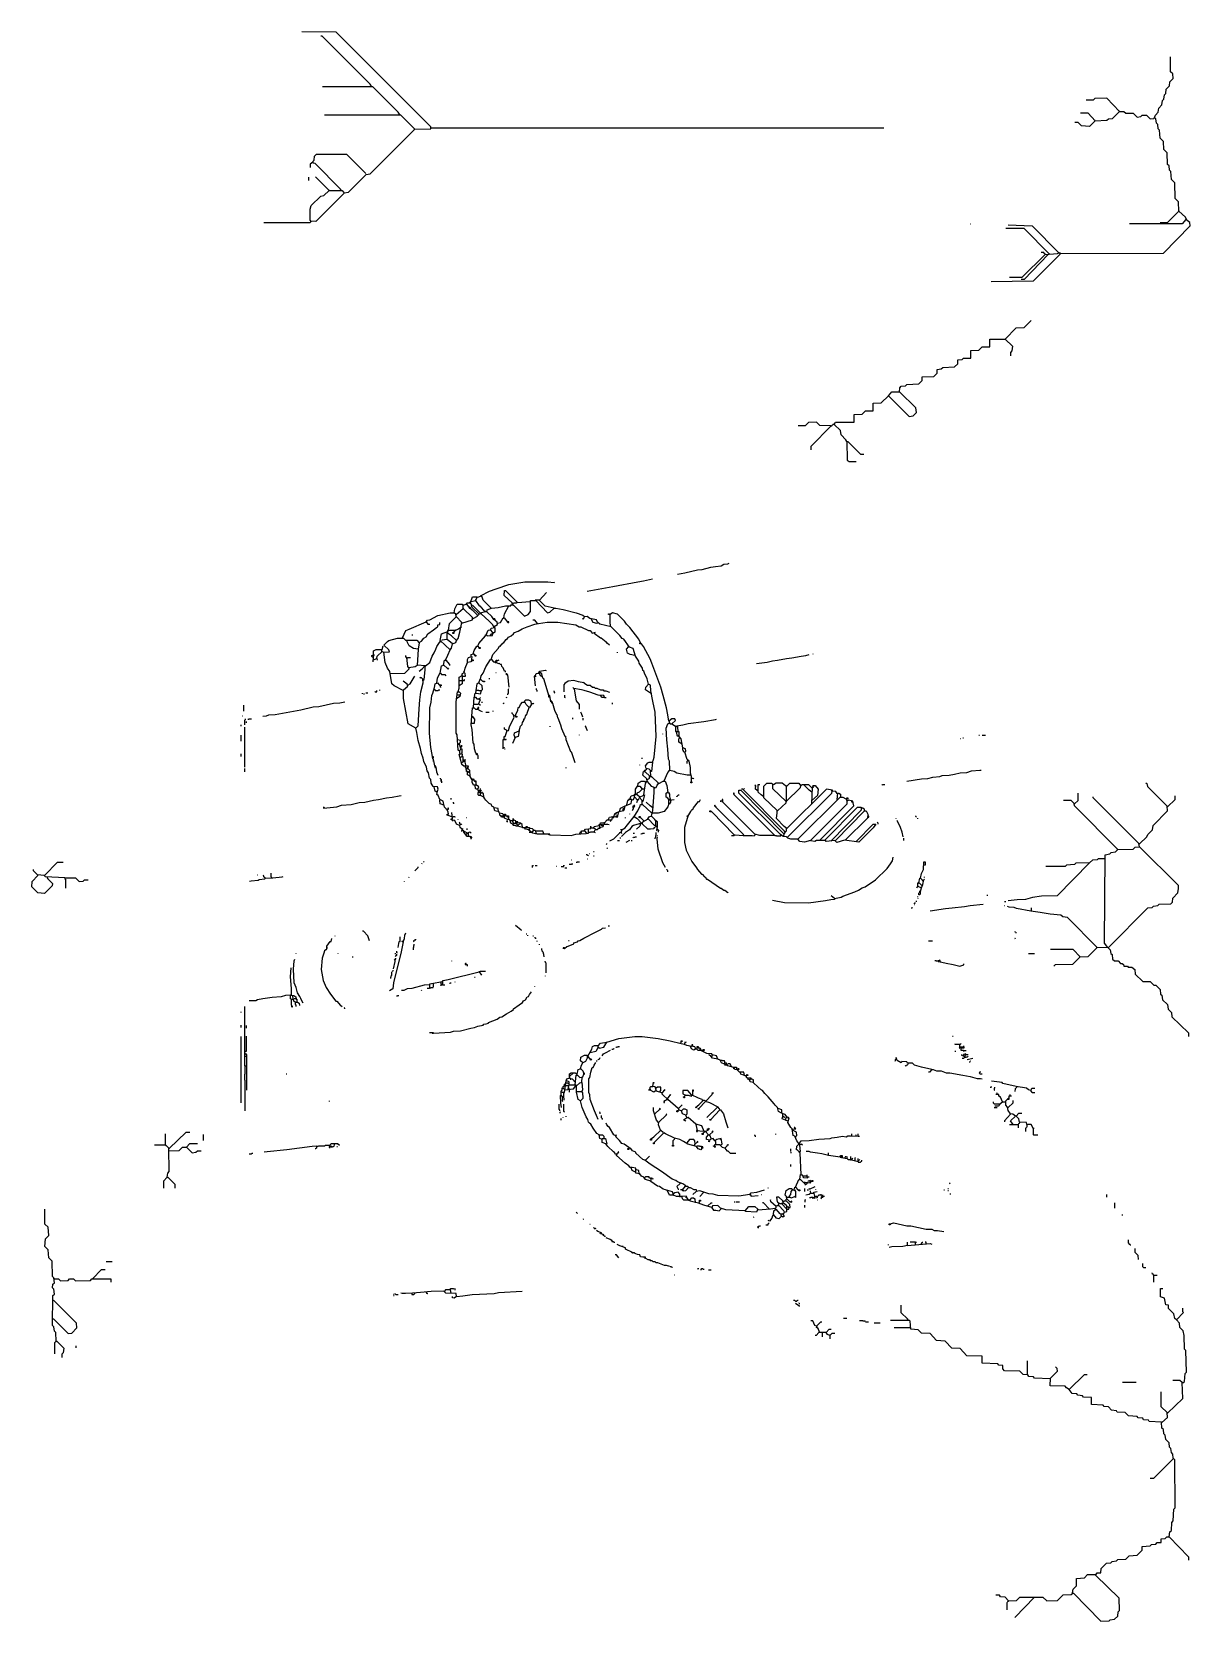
# Model space of a CAD drawing. Extents: x 0.05 to 7.07, y 0.03 to 9.65.
import ezdxf

# ---------------------------------------------------------------- set-up
doc = ezdxf.new("R2010")
doc.units = 0

msp = doc.modelspace()

# ---------------------------------------------------------------- linework, layer by layer
at = {"layer": 'PFV', "color": 0}
for points in [[(1.945869, 8.675214, 0), (1.97151, 8.678063, 0), (2.079772, 8.786325, 0), (2.102564, 8.789174, 0), (2.373219, 9.059829, 0), (2.470085, 9.062678, 0), (2.470085, 9.074074, 0), (1.897436, 9.646724, 0), (1.689459, 9.649573, 0)], [(2.11396, 9.316239, 0), (2.102564, 9.333333, 0), (1.811966, 9.623932, 0), (1.803419, 9.623932, 0)], [(7.045584, 8.512821, 0), (7.039886, 8.527066, 0), (7, 8.564103, 0), (6.997151, 8.621083, 0), (6.977208, 8.641026, 0), (6.974359, 8.735043, 0), (6.954416, 8.754986, 0), (6.951567, 8.803419, 0), (6.94302, 8.811966, 0), (6.940171, 8.837607, 0), (6.931624, 8.846154, 0), (6.928775, 8.917379, 0), (6.908832, 8.937322, 0), (6.905983, 8.985755, 0), (6.88604, 9.005698, 0), (6.883191, 9.054131, 0), (6.874644, 9.062678, 0), (6.871795, 9.088319, 0), (6.863248, 9.096866, 0), (6.860399, 9.122507, 0), (6.851852, 9.131054, 0), (6.85755, 9.145299, 0), (6.874644, 9.162393, 0), (6.877493, 9.188034, 0), (6.897436, 9.207977, 0), (6.900285, 9.233618, 0), (6.908832, 9.242165, 0), (6.911681, 9.267806, 0), (6.920228, 9.276353, 0), (6.923077, 9.301994, 0), (6.94302, 9.321937, 0), (6.945869, 9.347578, 0), (6.965812, 9.367521, 0), (6.962963, 9.396011, 0), (6.948718, 9.407407, 0), (6.948718, 9.498575, 0)], [(2.2849, 9.145299, 0), (2.273504, 9.162393, 0), (2.119658, 9.316239, 0), (1.814815, 9.316239, 0)], [(6.641026, 9.168091, 0), (6.564103, 9.247863, 0), (6.490028, 9.245014, 0), (6.481481, 9.236467, 0), (6.438746, 9.236467, 0)], [(2.373219, 9.059829, 0), (2.287749, 9.145299, 0), (1.826211, 9.145299, 0)], [(6.492877, 9.111111, 0), (6.450142, 9.156695, 0), (6.404558, 9.156695, 0)], [(6.492877, 9.111111, 0), (6.564103, 9.11396, 0), (6.57265, 9.122507, 0), (6.598291, 9.125356, 0), (6.641026, 9.168091, 0), (6.666667, 9.168091, 0), (6.678063, 9.156695, 0), (6.723647, 9.156695, 0), (6.746439, 9.133903, 0), (6.769231, 9.136752, 0), (6.777778, 9.145299, 0), (6.803419, 9.145299, 0), (6.826211, 9.122507, 0), (6.849003, 9.125356, 0), (6.851852, 9.128205, 0)], [(6.641026, 9.168091, 0), (6.638177, 9.17094, 0)], [(2.373219, 9.059829, 0), (2.37037, 9.062678, 0)], [(2.472934, 9.068376, 0), (2.470085, 9.071225, 0)], [(2.472934, 9.068376, 0), (5.213675, 9.068376, 0)], [(6.492877, 9.111111, 0), (6.458689, 9.076923, 0), (6.410256, 9.079772, 0), (6.390313, 9.099715, 0), (6.37037, 9.099715, 0)], [(6.492877, 9.111111, 0), (6.490028, 9.11396, 0)], [(1.754986, 8.860399, 0), (1.740741, 8.849003, 0), (1.740741, 8.82906, 0)], [(1.928775, 8.689459, 0), (1.923077, 8.698006, 0), (1.769231, 8.851852, 0), (1.757835, 8.854701, 0), (1.757835, 8.866097, 0), (1.763533, 8.871795, 0), (1.766382, 8.897436, 0), (1.777778, 8.908832, 0), (1.960114, 8.908832, 0), (2.076923, 8.792023, 0)], [(1.732194, 8.749288, 0), (1.732194, 8.769231, 0)], [(1.854701, 8.689459, 0), (1.77208, 8.77208, 0)], [(1.746439, 8.501425, 0), (1.740741, 8.509972, 0), (1.740741, 8.575499, 0), (1.746439, 8.598291, 0), (1.803419, 8.655271, 0), (1.823362, 8.65812, 0), (1.854701, 8.689459, 0), (1.934473, 8.689459, 0), (1.945869, 8.672365, 0), (1.774929, 8.501425, 0), (1.74359, 8.504274, 0)], [(1.854701, 8.689459, 0), (1.851852, 8.692308, 0)], [(1.945869, 8.675214, 0), (1.94302, 8.678063, 0)], [(7, 8.564103, 0), (6.928775, 8.492877, 0), (6.88604, 8.492877, 0)], [(7, 8.564103, 0), (7.002849, 8.564103, 0)], [(1.746439, 8.501425, 0), (1.737892, 8.492877, 0), (1.458689, 8.492877, 0)], [(5.737892, 8.487179, 0), (5.740741, 8.487179, 0)], [(6.270655, 8.31339, 0), (6.11396, 8.472934, 0), (6.062678, 8.475783, 0), (5.965812, 8.478632, 0)], [(6.282051, 8.307692, 0), (6.905983, 8.310541, 0), (7.068376, 8.475783, 0), (7.065527, 8.495726, 0), (7.042735, 8.512821, 0), (7.019943, 8.487179, 0), (6.700855, 8.487179, 0)], [(7.045584, 8.512821, 0), (7.048433, 8.509972, 0)], [(6.216524, 8.304843, 0), (6.062678, 8.458689, 0), (5.951567, 8.458689, 0)], [(6.190883, 8.301994, 0), (6.264957, 8.307692, 0), (6.279202, 8.31339, 0), (6.279202, 8.301994, 0), (6.116809, 8.139601, 0), (5.863248, 8.136752, 0)], [(6.190883, 8.301994, 0), (6.048433, 8.162393, 0), (5.974359, 8.162393, 0)], [(6.207977, 8.301994, 0), (6.062678, 8.150997, 0), (6.045584, 8.150997, 0)], [(6.190883, 8.301994, 0), (6.190883, 8.304843, 0), (6.188034, 8.307692, 0), (6.185185, 8.307692, 0), (6.182336, 8.310541, 0), (6.182336, 8.31339, 0), (6.165242, 8.31339, 0)], [(6.190883, 8.301994, 0), (6.188034, 8.304843, 0)], [(6.216524, 8.304843, 0), (6.213675, 8.307692, 0)], [(6.270655, 8.31339, 0), (6.267806, 8.316239, 0)], [(6.282051, 8.307692, 0), (6.279202, 8.310541, 0)], [(5.948718, 7.789174, 0), (6.014245, 7.85755, 0), (6.062678, 7.860399, 0), (6.105413, 7.903134, 0)], [(4.988604, 7.17094, 0), (4.982906, 7.179487, 0), (4.954416, 7.210826, 0), (4.951567, 7.236467, 0), (4.911681, 7.273504, 0), (4.920228, 7.287749, 0), (5.034188, 7.287749, 0), (5.034188, 7.333333, 0), (5.082621, 7.336182, 0), (5.102564, 7.356125, 0), (5.148148, 7.356125, 0), (5.148148, 7.401709, 0), (5.196581, 7.404558, 0), (5.242165, 7.447293, 0), (5.367521, 7.321937, 0), (5.390313, 7.324786, 0), (5.410256, 7.344729, 0), (5.407407, 7.373219, 0), (5.307692, 7.470085, 0), (5.310541, 7.495726, 0), (5.319088, 7.504274, 0), (5.344729, 7.507123, 0), (5.353276, 7.51567, 0), (5.424501, 7.518519, 0), (5.444444, 7.538462, 0), (5.444444, 7.561254, 0), (5.51567, 7.564103, 0), (5.535613, 7.584046, 0), (5.535613, 7.606838, 0), (5.561254, 7.609687, 0), (5.569801, 7.618234, 0), (5.641026, 7.621083, 0), (5.660969, 7.641026, 0), (5.660969, 7.663818, 0), (5.68661, 7.666667, 0), (5.695157, 7.675214, 0), (5.740741, 7.675214, 0), (5.740741, 7.720798, 0), (5.789174, 7.723647, 0), (5.809117, 7.74359, 0), (5.854701, 7.74359, 0), (5.854701, 7.789174, 0), (5.948718, 7.789174, 0), (5.991453, 7.746439, 0), (5.988604, 7.717949, 0), (5.980057, 7.709402, 0), (5.980057, 7.689459, 0)], [(5.948718, 7.789174, 0), (5.948718, 7.786325, 0)], [(5.242165, 7.447293, 0), (5.262108, 7.470085, 0), (5.307692, 7.470085, 0)], [(5.242165, 7.447293, 0), (5.242165, 7.444444, 0)], [(5.307692, 7.470085, 0), (5.310541, 7.470085, 0)], [(4.894587, 7.264957, 0), (4.826211, 7.267806, 0), (4.806268, 7.287749, 0), (4.757835, 7.2849, 0), (4.737892, 7.264957, 0), (4.695157, 7.264957, 0)], [(4.894587, 7.264957, 0), (4.77208, 7.139601, 0), (4.77208, 7.119658, 0)], [(4.894587, 7.264957, 0), (4.897436, 7.264957, 0), (4.900285, 7.267806, 0), (4.903134, 7.270655, 0), (4.905983, 7.273504, 0), (4.908832, 7.276353, 0), (4.911681, 7.276353, 0)], [(4.911681, 7.276353, 0), (4.91453, 7.273504, 0)], [(4.988604, 7.17094, 0), (4.994302, 7.17094, 0), (5.071225, 7.094017, 0), (5.091168, 7.094017, 0)], [(4.988604, 7.17094, 0), (4.991453, 7.05698, 0), (5.002849, 7.048433, 0), (5.045584, 7.048433, 0)], [(3.962963, 6.367521, 0), (4.008547, 6.376068, 0), (4.08547, 6.393162, 0), (4.11396, 6.396011, 0), (4.165242, 6.410256, 0), (4.193732, 6.413105, 0), (4.22792, 6.418803, 0), (4.245014, 6.42735, 0), (4.267806, 6.430199, 0), (4.276353, 6.433048, 0)], [(2.834758, 6.162393, 0), (2.786325, 6.210826, 0), (2.780627, 6.22792, 0), (2.77208, 6.236467, 0), (2.826211, 6.264957, 0), (2.866097, 6.279202, 0), (2.94302, 6.304843, 0), (3.039886, 6.321937, 0), (3.179487, 6.321937, 0), (3.216524, 6.316239, 0), (3.219373, 6.319088, 0)], [(2.965812, 6.182336, 0), (2.962963, 6.193732, 0), (2.91453, 6.239316, 0), (2.917379, 6.267806, 0), (2.923077, 6.267806, 0), (2.994302, 6.196581, 0), (3.071225, 6.202279, 0)], [(3.128205, 6.210826, 0), (3.17094, 6.25641, 0)], [(3.415954, 6.264957, 0), (3.57265, 6.293447, 0), (3.723647, 6.321937, 0), (3.757835, 6.327635, 0), (3.811966, 6.339031, 0)], [(2.626781, 5.965812, 0), (2.635328, 5.977208, 0), (2.646724, 6.017094, 0), (2.65812, 6.074074, 0), (2.623932, 6.111111, 0), (2.621083, 6.125356, 0), (2.612536, 6.133903, 0), (2.615385, 6.156695, 0), (2.62963, 6.185185, 0), (2.660969, 6.185185, 0), (2.663818, 6.179487, 0), (2.68661, 6.185185, 0), (2.700855, 6.168091, 0), (2.709402, 6.168091, 0), (2.7151, 6.153846, 0), (2.717949, 6.153846, 0), (2.754986, 6.116809, 0), (2.763533, 6.125356, 0), (2.720798, 6.165242, 0), (2.7151, 6.188034, 0), (2.706553, 6.19943, 0), (2.740741, 6.207977, 0), (2.763533, 6.176638, 0), (2.766382, 6.176638, 0), (2.797721, 6.139601, 0), (2.77208, 6.131054, 0), (2.723647, 6.179487, 0)], [(2.623932, 6.122507, 0), (2.666667, 6.159544, 0)], [(2.65812, 6.071225, 0), (2.723647, 6.091168, 0), (2.723647, 6.105413, 0), (2.666667, 6.159544, 0), (2.666667, 6.179487, 0)], [(2.666667, 6.179487, 0), (2.663818, 6.182336, 0)], [(2.666667, 6.159544, 0), (2.669516, 6.159544, 0)], [(2.68661, 6.185185, 0), (2.68661, 6.190883, 0), (2.689459, 6.193732, 0), (2.706553, 6.193732, 0)], [(2.68661, 6.185185, 0), (2.68661, 6.182336, 0)], [(2.703704, 6.168091, 0), (2.700855, 6.17094, 0)], [(2.712251, 6.159544, 0), (2.706553, 6.159544, 0), (2.703704, 6.162393, 0), (2.703704, 6.165242, 0), (2.706553, 6.162393, 0)], [(2.712251, 6.202279, 0), (2.720798, 6.225071, 0), (2.723647, 6.230769, 0), (2.749288, 6.230769, 0), (2.754986, 6.22792, 0), (2.77208, 6.233618, 0)], [(2.712251, 6.159544, 0), (2.7151, 6.156695, 0)], [(2.717949, 6.182336, 0), (2.7151, 6.185185, 0)], [(2.740741, 6.207977, 0), (2.74359, 6.210826, 0), (2.74359, 6.213675, 0), (2.746439, 6.216524, 0), (2.746439, 6.219373, 0), (2.749288, 6.222222, 0), (2.749288, 6.22792, 0)], [(2.740741, 6.207977, 0), (2.740741, 6.205128, 0)], [(2.854701, 6.051282, 0), (2.874644, 6.062678, 0), (2.871795, 6.076923, 0), (2.851852, 6.094017, 0), (2.840456, 6.111111, 0), (2.809117, 6.139601, 0), (2.811966, 6.150997, 0), (2.837607, 6.162393, 0), (2.877493, 6.165242, 0), (2.923077, 6.176638, 0), (2.954416, 6.176638, 0), (2.954416, 6.182336, 0), (2.968661, 6.182336, 0), (3.037037, 6.11396, 0), (3.059829, 6.122507, 0), (3.074074, 6.14245, 0), (3.074074, 6.207977, 0), (3.105413, 6.207977, 0), (3.176638, 6.133903, 0), (3.190883, 6.136752, 0), (3.216524, 6.162393, 0), (3.22792, 6.162393, 0), (3.270655, 6.153846, 0), (3.350427, 6.133903, 0), (3.390313, 6.119658, 0), (3.401709, 6.111111, 0)], [(2.834758, 6.162393, 0), (2.831909, 6.165242, 0)], [(2.911681, 6.102564, 0), (2.917379, 6.128205, 0), (2.94302, 6.176638, 0)], [(2.965812, 6.190883, 0), (2.962963, 6.190883, 0)], [(2.965812, 6.190883, 0), (2.968661, 6.190883, 0), (2.97151, 6.193732, 0), (2.988604, 6.193732, 0), (2.991453, 6.196581, 0)], [(2.965812, 6.182336, 0), (2.968661, 6.179487, 0)], [(3.216524, 6.162393, 0), (3.162393, 6.173789, 0), (3.125356, 6.210826, 0), (3.102564, 6.210826, 0)], [(3.102564, 6.210826, 0), (3.102564, 6.207977, 0)], [(2.299145, 5.982906, 0), (2.319088, 6.025641, 0), (2.339031, 6.034188, 0), (2.441595, 6.079772, 0), (2.452991, 6.065527, 0), (2.464387, 6.065527, 0)], [(2.39886, 5.954416, 0), (2.413105, 5.962963, 0), (2.42735, 5.980057, 0), (2.441595, 5.988604, 0), (2.452991, 6.005698, 0), (2.487179, 6.031339, 0), (2.504274, 6.045584, 0), (2.512821, 6.048433, 0), (2.512821, 6.059829, 0), (2.524217, 6.062678, 0), (2.524217, 6.074074, 0)], [(2.441595, 6.079772, 0), (2.450142, 6.088319, 0), (2.464387, 6.091168, 0), (2.512821, 6.116809, 0), (2.586895, 6.133903, 0), (2.606838, 6.133903, 0), (2.612536, 6.131054, 0)], [(2.441595, 6.079772, 0), (2.441595, 6.076923, 0)], [(2.578348, 6.02849, 0), (2.584046, 6.068376, 0), (2.623932, 6.108262, 0)], [(2.623932, 6.122507, 0), (2.621083, 6.122507, 0)], [(2.65812, 6.071225, 0), (2.655271, 6.074074, 0)], [(2.726496, 6.099715, 0), (2.723647, 6.102564, 0)], [(2.726496, 6.099715, 0), (2.752137, 6.11396, 0), (2.752137, 6.116809, 0)], [(2.763533, 6.125356, 0), (2.760684, 6.125356, 0)], [(2.854701, 6.045584, 0), (2.843305, 6.062678, 0), (2.823362, 6.082621, 0), (2.774929, 6.128205, 0), (2.763533, 6.125356, 0)], [(2.797721, 6.14245, 0), (2.797721, 6.145299, 0), (2.80057, 6.14245, 0), (2.809117, 6.14245, 0)], [(2.809117, 6.14245, 0), (2.811966, 6.139601, 0)], [(2.834758, 5.851852, 0), (2.846154, 5.880342, 0), (2.877493, 5.917379, 0), (2.88604, 5.931624, 0), (2.891738, 5.931624, 0), (2.891738, 5.937322, 0), (2.903134, 5.94302, 0), (2.903134, 5.948718, 0), (2.911681, 5.954416, 0), (2.925926, 5.97151, 0), (2.934473, 5.977208, 0), (2.940171, 5.985755, 0), (2.957265, 5.994302, 0), (2.97151, 6.005698, 0), (2.977208, 6.014245, 0), (3, 6.022792, 0), (3.022792, 6.037037, 0), (3.054131, 6.048433, 0), (3.099715, 6.065527, 0), (3.122507, 6.068376, 0), (3.173789, 6.076923, 0), (3.239316, 6.076923, 0), (3.347578, 6.059829, 0), (3.367521, 6.048433, 0), (3.378917, 6.048433, 0), (3.424501, 6.025641, 0), (3.435897, 6.025641, 0), (3.447293, 6.011396, 0), (3.461538, 6.014245, 0), (3.467236, 6.017094, 0)], [(2.851852, 6.096866, 0), (2.849003, 6.099715, 0)], [(2.860399, 6.088319, 0), (2.860399, 6.094017, 0), (2.85755, 6.096866, 0), (2.851852, 6.096866, 0)], [(2.874644, 6.071225, 0), (2.871795, 6.074074, 0)], [(2.874644, 6.071225, 0), (2.891738, 6.074074, 0), (2.908832, 6.102564, 0), (2.91453, 6.102564, 0), (2.937322, 6.074074, 0), (2.94302, 6.074074, 0), (2.94302, 6.079772, 0), (2.937322, 6.079772, 0)], [(2.911681, 6.102564, 0), (2.91453, 6.099715, 0)], [(3.116809, 6.068376, 0), (3.099715, 6.088319, 0), (3.088319, 6.088319, 0)], [(3.116809, 6.068376, 0), (3.11396, 6.071225, 0)], [(3.811966, 5.230769, 0), (3.817664, 5.245014, 0), (3.823362, 5.259259, 0), (3.834758, 5.384615, 0), (3.82906, 5.532764, 0), (3.814815, 5.598291, 0), (3.803419, 5.660969, 0), (3.80057, 5.695157, 0), (3.789174, 5.700855, 0), (3.780627, 5.735043, 0), (3.763533, 5.769231, 0), (3.760684, 5.780627, 0), (3.754986, 5.783476, 0), (3.752137, 5.797721, 0), (3.732194, 5.82906, 0), (3.729345, 5.840456, 0), (3.709402, 5.871795, 0), (3.695157, 5.917379, 0), (3.672365, 5.925926, 0), (3.638177, 5.974359, 0), (3.62963, 5.977208, 0), (3.615385, 5.997151, 0), (3.561254, 6.048433, 0), (3.492877, 6.065527, 0), (3.478632, 6.076923, 0), (3.472934, 6.091168, 0), (3.433048, 6.099715, 0), (3.415954, 6.111111, 0), (3.39886, 6.108262, 0), (3.393162, 6.094017, 0), (3.390313, 6.099715, 0), (3.396011, 6.099715, 0)], [(3.481481, 6.074074, 0), (3.475783, 6.068376, 0), (3.452991, 6.074074, 0), (3.441595, 6.096866, 0)], [(3.740741, 5.951567, 0), (3.729345, 5.974359, 0), (3.675214, 6.045584, 0), (3.655271, 6.065527, 0), (3.643875, 6.082621, 0), (3.60114, 6.125356, 0), (3.569801, 6.133903, 0), (3.555556, 6.122507, 0), (3.547009, 6.122507, 0), (3.547009, 6.128205, 0), (3.552707, 6.128205, 0), (3.552707, 6.122507, 0)], [(3.558405, 6.048433, 0), (3.555556, 6.082621, 0), (3.555556, 6.122507, 0)], [(2.301994, 5.663818, 0), (2.247863, 5.692308, 0), (2.233618, 5.703704, 0), (2.222222, 5.777778, 0), (2.207977, 5.797721, 0), (2.193732, 5.831909, 0), (2.185185, 5.894587, 0), (2.219373, 5.897436, 0), (2.216524, 5.908832, 0), (2.185185, 5.937322, 0), (2.207977, 5.960114, 0), (2.216524, 5.965812, 0), (2.267806, 5.980057, 0), (2.304843, 5.980057, 0), (2.316239, 5.968661, 0), (2.384615, 5.968661, 0), (2.39886, 5.951567, 0), (2.393162, 5.91453, 0), (2.387464, 5.814815, 0), (2.376068, 5.806268, 0), (2.336182, 5.80057, 0), (2.330484, 5.809117, 0), (2.324786, 5.863248, 0), (2.319088, 5.866097, 0), (2.319088, 5.874644, 0)], [(2.299145, 5.982906, 0), (2.301994, 5.980057, 0)], [(2.393162, 5.91453, 0), (2.364672, 5.917379, 0), (2.339031, 5.934473, 0), (2.327635, 5.957265, 0), (2.327635, 5.968661, 0)], [(2.356125, 6, 0), (2.361823, 6, 0)], [(2.558405, 5.846154, 0), (2.57265, 5.877493, 0), (2.586895, 5.908832, 0), (2.527066, 5.965812, 0), (2.535613, 6.005698, 0), (2.57265, 6.019943, 0), (2.566952, 6.005698, 0), (2.566952, 5.97151, 0), (2.538462, 5.968661, 0), (2.535613, 5.965812, 0)], [(2.586895, 5.908832, 0), (2.595442, 5.920228, 0), (2.60114, 5.945869, 0), (2.569801, 5.97151, 0), (2.566952, 5.97151, 0)], [(2.57265, 6.019943, 0), (2.57265, 6.025641, 0), (2.575499, 6.02849, 0), (2.618234, 6.02849, 0), (2.621083, 6.031339, 0), (2.623932, 6.031339, 0), (2.623932, 6.02849, 0)], [(2.60114, 5.945869, 0), (2.621083, 5.954416, 0), (2.626781, 5.965812, 0), (2.595442, 5.994302, 0), (2.578348, 6.005698, 0), (2.57265, 6.011396, 0)], [(2.609687, 6.014245, 0), (2.609687, 6.008547, 0), (2.603989, 6.008547, 0), (2.603989, 6.014245, 0), (2.609687, 6.014245, 0)], [(2.609687, 6.014245, 0), (2.618234, 6.025641, 0), (2.638177, 6.037037, 0), (2.655271, 6.051282, 0)], [(2.618234, 6.02849, 0), (2.618234, 6.031339, 0)], [(2.626781, 5.965812, 0), (2.623932, 5.965812, 0)], [(2.754986, 5.931624, 0), (2.760684, 5.948718, 0), (2.80057, 5.994302, 0), (2.80057, 6, 0), (2.809117, 6, 0), (2.811966, 5.994302, 0), (2.843305, 5.997151, 0), (2.846154, 6.005698, 0), (2.846154, 6.014245, 0), (2.831909, 6.031339, 0), (2.834758, 6.039886, 0), (2.85755, 6.045584, 0), (2.85755, 6.017094, 0), (2.849003, 6.011396, 0)], [(2.806268, 6, 0), (2.817664, 6.02849, 0), (2.831909, 6.031339, 0)], [(2.806268, 6, 0), (2.809117, 5.997151, 0)], [(2.831909, 5.997151, 0), (2.831909, 6, 0), (2.834758, 6.002849, 0), (2.834758, 6.005698, 0), (2.843305, 6.005698, 0)], [(2.849003, 6.011396, 0), (2.846154, 6.011396, 0)], [(2.854701, 6.051282, 0), (2.851852, 6.051282, 0)], [(2.854701, 6.045584, 0), (2.85755, 6.042735, 0)], [(3.458689, 6.011396, 0), (3.498575, 5.982906, 0), (3.501425, 5.982906, 0), (3.532764, 5.957265, 0), (3.532764, 5.951567, 0), (3.538462, 5.951567, 0), (3.552707, 5.940171, 0)], [(2.119658, 5.866097, 0), (2.116809, 5.866097, 0), (2.11396, 5.868946, 0), (2.11396, 5.874644, 0), (2.116809, 5.877493, 0), (2.119658, 5.874644, 0), (2.122507, 5.874644, 0)], [(2.119658, 5.866097, 0), (2.116809, 5.868946, 0)], [(2.122507, 5.849003, 0), (2.122507, 5.903134, 0), (2.139601, 5.911681, 0), (2.176638, 5.911681, 0), (2.182336, 5.934473, 0)], [(2.122507, 5.874644, 0), (2.128205, 5.874644, 0), (2.128205, 5.880342, 0)], [(2.14245, 5.85755, 0), (2.145299, 5.871795, 0), (2.176638, 5.900285, 0), (2.185185, 5.894587, 0)], [(2.173789, 5.900285, 0), (2.173789, 5.911681, 0)], [(2.173789, 5.900285, 0), (2.176638, 5.897436, 0)], [(2.393162, 5.91453, 0), (2.396011, 5.91453, 0)], [(2.438746, 5.811966, 0), (2.464387, 5.831909, 0), (2.478632, 5.871795, 0), (2.490028, 5.891738, 0), (2.501425, 5.91453, 0), (2.507123, 5.928775, 0), (2.527066, 5.960114, 0), (2.532764, 5.960114, 0)], [(2.586895, 5.908832, 0), (2.584046, 5.908832, 0)], [(2.60114, 5.945869, 0), (2.598291, 5.945869, 0)], [(2.663818, 5.749288, 0), (2.680912, 5.749288, 0), (2.678063, 5.766382, 0), (2.669516, 5.774929, 0), (2.675214, 5.780627, 0), (2.678063, 5.797721, 0), (2.692308, 5.831909, 0), (2.692308, 5.851852, 0), (2.698006, 5.863248, 0), (2.717949, 5.868946, 0), (2.7151, 5.837607, 0), (2.692308, 5.831909, 0)], [(2.7151, 5.868946, 0), (2.7151, 5.880342, 0), (2.729345, 5.88604, 0), (2.735043, 5.877493, 0), (2.74359, 5.877493, 0), (2.74359, 5.871795, 0), (2.737892, 5.871795, 0), (2.737892, 5.877493, 0)], [(2.726496, 5.88604, 0), (2.732194, 5.905983, 0), (2.749288, 5.931624, 0), (2.754986, 5.931624, 0), (2.760684, 5.923077, 0), (2.769231, 5.923077, 0), (2.769231, 5.917379, 0), (2.763533, 5.917379, 0), (2.763533, 5.923077, 0)], [(2.726496, 5.88604, 0), (2.729345, 5.883191, 0)], [(2.737892, 5.877493, 0), (2.735043, 5.880342, 0)], [(2.754986, 5.931624, 0), (2.754986, 5.928775, 0)], [(2.763533, 5.923077, 0), (2.760684, 5.925926, 0)], [(3.60114, 5.891738, 0), (3.60114, 5.894587, 0)], [(3.706553, 5.874644, 0), (3.678063, 5.880342, 0), (3.660969, 5.888889, 0), (3.655271, 5.91453, 0), (3.669516, 5.928775, 0)], [(3.706553, 5.874644, 0), (3.709402, 5.874644, 0)], [(3.928775, 5.461538, 0), (3.951567, 5.481481, 0), (3.948718, 5.492877, 0), (3.928775, 5.492877, 0), (3.911681, 5.478632, 0), (3.905983, 5.51567, 0), (3.897436, 5.558405, 0), (3.877493, 5.632479, 0), (3.863248, 5.683761, 0), (3.809117, 5.82906, 0), (3.797721, 5.854701, 0), (3.757835, 5.928775, 0), (3.746439, 5.945869, 0), (3.735043, 5.945869, 0), (3.735043, 5.951567, 0), (3.740741, 5.951567, 0), (3.740741, 5.945869, 0)], [(4.441595, 5.826211, 0), (4.507123, 5.834758, 0), (4.538462, 5.843305, 0), (4.569801, 5.846154, 0), (4.623932, 5.85755, 0), (4.655271, 5.860399, 0), (4.712251, 5.871795, 0), (4.740741, 5.874644, 0), (4.760684, 5.880342, 0)], [(4.786325, 5.883191, 0), (4.786325, 5.88604, 0)], [(2.119658, 5.866097, 0), (2.122507, 5.866097, 0)], [(2.122507, 5.849003, 0), (2.119658, 5.849003, 0), (2.119658, 5.837607, 0)], [(2.122507, 5.849003, 0), (2.136752, 5.854701, 0), (2.14245, 5.85755, 0), (2.145299, 5.846154, 0)], [(2.225071, 5.766382, 0), (2.31339, 5.769231, 0), (2.339031, 5.794872, 0), (2.339031, 5.80057, 0)], [(2.327635, 5.860399, 0), (2.324786, 5.860399, 0)], [(2.327635, 5.860399, 0), (2.330484, 5.860399, 0), (2.333333, 5.863248, 0), (2.347578, 5.863248, 0)], [(2.339031, 5.80057, 0), (2.336182, 5.803419, 0)], [(2.424501, 5.726496, 0), (2.430199, 5.729345, 0), (2.435897, 5.789174, 0), (2.435897, 5.811966, 0), (2.390313, 5.817664, 0)], [(2.39886, 5.780627, 0), (2.418803, 5.794872, 0), (2.433048, 5.811966, 0)], [(2.527066, 5.769231, 0), (2.535613, 5.811966, 0), (2.549858, 5.817664, 0), (2.569801, 5.797721, 0), (2.578348, 5.797721, 0), (2.57265, 5.792023, 0), (2.57265, 5.797721, 0)], [(2.547009, 5.817664, 0), (2.552707, 5.846154, 0), (2.561254, 5.846154, 0), (2.584046, 5.820513, 0), (2.584046, 5.814815, 0)], [(2.547009, 5.817664, 0), (2.549858, 5.814815, 0)], [(2.558405, 5.846154, 0), (2.561254, 5.843305, 0)], [(2.660969, 5.754986, 0), (2.660969, 5.763533, 0), (2.663818, 5.766382, 0), (2.663818, 5.769231, 0), (2.666667, 5.769231, 0), (2.669516, 5.77208, 0)], [(2.720798, 5.843305, 0), (2.720798, 5.849003, 0), (2.726496, 5.849003, 0), (2.726496, 5.843305, 0), (2.720798, 5.843305, 0)], [(2.77208, 5.732194, 0), (2.774929, 5.752137, 0), (2.786325, 5.769231, 0), (2.803419, 5.806268, 0), (2.831909, 5.851852, 0), (2.837607, 5.851852, 0), (2.849003, 5.837607, 0), (2.85755, 5.837607, 0), (2.860399, 5.831909, 0), (2.868946, 5.831909, 0), (2.880342, 5.826211, 0), (2.888889, 5.82906, 0)], [(2.834758, 5.851852, 0), (2.831909, 5.849003, 0)], [(2.834758, 5.851852, 0), (2.837607, 5.849003, 0)], [(2.85755, 5.837607, 0), (2.871795, 5.843305, 0), (2.883191, 5.849003, 0)], [(2.85755, 5.837607, 0), (2.85755, 5.834758, 0)], [(2.863248, 5.77208, 0), (2.866097, 5.77208, 0)], [(2.866097, 5.840456, 0), (2.866097, 5.846154, 0), (2.871795, 5.846154, 0)], [(2.923077, 5.774929, 0), (2.923077, 5.780627, 0), (2.917379, 5.780627, 0), (2.908832, 5.80057, 0), (2.900285, 5.809117, 0), (2.897436, 5.820513, 0), (2.888889, 5.820513, 0)], [(3.148148, 5.74359, 0), (3.133903, 5.752137, 0), (3.128205, 5.766382, 0), (3.122507, 5.774929, 0), (3.128205, 5.774929, 0)], [(3.207977, 5.586895, 0), (3.207977, 5.592593, 0), (3.196581, 5.595442, 0), (3.190883, 5.632479, 0), (3.185185, 5.632479, 0), (3.173789, 5.666667, 0), (3.153846, 5.735043, 0), (3.148148, 5.737892, 0), (3.14245, 5.763533, 0), (3.128205, 5.774929, 0), (3.128205, 5.780627, 0), (3.165242, 5.786325, 0), (3.168091, 5.783476, 0)], [(3.128205, 5.774929, 0), (3.131054, 5.774929, 0)], [(2.378917, 5.435897, 0), (2.333333, 5.461538, 0), (2.304843, 5.615385, 0), (2.304843, 5.649573, 0), (2.304843, 5.666667, 0), (2.330484, 5.689459, 0), (2.327635, 5.700855, 0), (2.301994, 5.720798, 0)], [(2.330484, 5.695157, 0), (2.327635, 5.698006, 0)], [(2.330484, 5.695157, 0), (2.344729, 5.703704, 0), (2.37037, 5.74359, 0), (2.373219, 5.749288, 0)], [(2.566952, 4.94302, 0), (2.552707, 4.957265, 0), (2.547009, 4.982906, 0), (2.54416, 4.994302, 0), (2.524217, 5.002849, 0), (2.51567, 5.02849, 0), (2.507123, 5.034188, 0), (2.509972, 5.054131, 0), (2.51567, 5.065527, 0), (2.509972, 5.079772, 0), (2.48433, 5.082621, 0), (2.472934, 5.102564, 0), (2.470085, 5.125356, 0), (2.461538, 5.133903, 0), (2.45584, 5.165242, 0), (2.447293, 5.176638, 0), (2.444444, 5.19943, 0), (2.42735, 5.233618, 0), (2.424501, 5.253561, 0), (2.413105, 5.282051, 0), (2.407407, 5.31339, 0), (2.393162, 5.361823, 0), (2.384615, 5.410256, 0), (2.378917, 5.435897, 0), (2.393162, 5.450142, 0), (2.39886, 5.552707, 0), (2.404558, 5.606838, 0), (2.410256, 5.655271, 0), (2.424501, 5.709402, 0), (2.421652, 5.732194, 0), (2.415954, 5.737892, 0), (2.404558, 5.740741, 0), (2.410256, 5.74359, 0), (2.410256, 5.737892, 0)], [(2.424501, 5.726496, 0), (2.421652, 5.729345, 0)], [(2.495726, 5.19943, 0), (2.487179, 5.245014, 0), (2.481481, 5.250712, 0), (2.478632, 5.276353, 0), (2.470085, 5.319088, 0), (2.461538, 5.404558, 0), (2.464387, 5.558405, 0), (2.472934, 5.592593, 0), (2.475783, 5.632479, 0), (2.481481, 5.646724, 0), (2.492877, 5.680912, 0), (2.495726, 5.703704, 0), (2.509972, 5.709402, 0), (2.521368, 5.698006, 0), (2.532764, 5.698006, 0), (2.532764, 5.692308, 0), (2.527066, 5.692308, 0), (2.527066, 5.698006, 0)], [(2.507123, 5.709402, 0), (2.509972, 5.737892, 0), (2.524217, 5.769231, 0), (2.529915, 5.769231, 0), (2.535613, 5.760684, 0), (2.555556, 5.760684, 0), (2.561254, 5.752137, 0)], [(2.507123, 5.709402, 0), (2.509972, 5.706553, 0)], [(2.527066, 5.769231, 0), (2.529915, 5.766382, 0)], [(2.527066, 5.692308, 0), (2.527066, 5.68661, 0), (2.529915, 5.683761, 0), (2.529915, 5.680912, 0)], [(2.635328, 5.65812, 0), (2.641026, 5.678063, 0), (2.641026, 5.74359, 0), (2.660969, 5.754986, 0), (2.660969, 5.703704, 0), (2.641026, 5.692308, 0)], [(2.641026, 5.723647, 0), (2.663818, 5.723647, 0)], [(2.663818, 5.749288, 0), (2.660969, 5.752137, 0), (2.660969, 5.754986, 0)], [(2.663818, 5.723647, 0), (2.675214, 5.723647, 0), (2.675214, 5.729345, 0), (2.669516, 5.726496, 0)], [(2.669516, 5.726496, 0), (2.669516, 5.723647, 0)], [(2.735043, 5.626781, 0), (2.737892, 5.646724, 0), (2.746439, 5.646724, 0), (2.77208, 5.643875, 0), (2.777778, 5.663818, 0), (2.783476, 5.669516, 0), (2.780627, 5.692308, 0), (2.760684, 5.709402, 0), (2.749288, 5.703704, 0), (2.74359, 5.663818, 0), (2.740741, 5.649573, 0)], [(2.760684, 5.709402, 0), (2.769231, 5.732194, 0), (2.77208, 5.732194, 0), (2.783476, 5.720798, 0), (2.794872, 5.720798, 0), (2.794872, 5.7151, 0), (2.789174, 5.7151, 0), (2.789174, 5.720798, 0)], [(2.760684, 5.709402, 0), (2.763533, 5.706553, 0)], [(2.77208, 5.732194, 0), (2.77208, 5.729345, 0)], [(2.826211, 5.732194, 0), (2.826211, 5.737892, 0)], [(2.934473, 5.757835, 0), (2.928775, 5.757835, 0), (2.928775, 5.769231, 0)], [(2.934473, 5.757835, 0), (2.934473, 5.763533, 0)], [(2.934473, 5.757835, 0), (2.94302, 5.683761, 0)], [(2.937322, 5.638177, 0), (2.937322, 5.643875, 0), (2.940171, 5.646724, 0), (2.940171, 5.672365, 0), (2.94302, 5.675214, 0)], [(3.102564, 5.749288, 0), (3.105413, 5.746439, 0), (3.105413, 5.752137, 0), (3.096866, 5.749288, 0), (3.102564, 5.692308, 0)], [(3.102564, 5.749288, 0), (3.108262, 5.766382, 0), (3.122507, 5.769231, 0)], [(3.11396, 5.65812, 0), (3.11396, 5.663818, 0), (3.111111, 5.666667, 0), (3.111111, 5.675214, 0)], [(3.122507, 5.769231, 0), (3.125356, 5.769231, 0)], [(3.396011, 5.709402, 0), (3.364672, 5.7151, 0), (3.336182, 5.723647, 0), (3.301994, 5.720798, 0), (3.282051, 5.706553, 0), (3.276353, 5.698006, 0), (3.276353, 5.655271, 0)], [(3.521368, 5.621083, 0), (3.518519, 5.632479, 0), (3.48433, 5.635328, 0), (3.433048, 5.652422, 0), (3.39886, 5.663818, 0), (3.381766, 5.666667, 0), (3.336182, 5.675214, 0), (3.330484, 5.680912, 0)], [(3.339031, 5.672365, 0), (3.339031, 5.675214, 0)], [(3.396011, 5.709402, 0), (3.396011, 5.712251, 0), (3.39886, 5.7151, 0)], [(3.396011, 5.709402, 0), (3.418803, 5.695157, 0), (3.435897, 5.695157, 0), (3.450142, 5.683761, 0), (3.458689, 5.683761, 0), (3.464387, 5.678063, 0), (3.475783, 5.678063, 0), (3.498575, 5.666667, 0), (3.512821, 5.666667, 0), (3.518519, 5.660969, 0), (3.529915, 5.660969, 0), (3.552707, 5.652422, 0)], [(3.806268, 5.643875, 0), (3.769231, 5.666667, 0), (3.77208, 5.683761, 0), (3.789174, 5.700855, 0)], [(3.789174, 5.700855, 0), (3.792023, 5.700855, 0)], [(1.452991, 5.507123, 0), (1.475783, 5.509972, 0), (1.490028, 5.51567, 0), (1.527066, 5.518519, 0), (1.683761, 5.547009, 0), (1.757835, 5.564103, 0), (1.792023, 5.566952, 0), (1.880342, 5.586895, 0), (1.920228, 5.589744, 0), (1.948718, 5.595442, 0)], [(2.05698, 5.643875, 0), (2.05698, 5.646724, 0)], [(2.062678, 5.643875, 0), (2.068376, 5.643875, 0)], [(2.076923, 5.649573, 0), (2.088319, 5.649573, 0)], [(2.133903, 5.655271, 0), (2.131054, 5.65812, 0)], [(2.133903, 5.655271, 0), (2.14245, 5.655271, 0), (2.14245, 5.663818, 0)], [(2.162393, 5.663818, 0), (2.162393, 5.666667, 0)], [(2.490028, 5.669516, 0), (2.492877, 5.669516, 0), (2.495726, 5.666667, 0), (2.495726, 5.663818, 0), (2.51567, 5.663818, 0), (2.518519, 5.666667, 0), (2.524217, 5.666667, 0)], [(2.490028, 5.669516, 0), (2.492877, 5.666667, 0)], [(2.643875, 5.296296, 0), (2.635328, 5.301994, 0), (2.62963, 5.396011, 0), (2.623932, 5.404558, 0), (2.623932, 5.595442, 0), (2.632479, 5.655271, 0), (2.641026, 5.655271, 0), (2.649573, 5.646724, 0), (2.646724, 5.626781, 0), (2.626781, 5.612536, 0)], [(2.649573, 5.632479, 0), (2.646724, 5.632479, 0), (2.643875, 5.635328, 0), (2.62963, 5.635328, 0)], [(2.635328, 5.65812, 0), (2.638177, 5.655271, 0)], [(2.729345, 5.561254, 0), (2.732194, 5.623932, 0), (2.740741, 5.623932, 0), (2.749288, 5.612536, 0), (2.760684, 5.612536, 0), (2.769231, 5.606838, 0), (2.763533, 5.592593, 0), (2.757835, 5.578348, 0), (2.729345, 5.578348, 0)], [(2.735043, 5.626781, 0), (2.737892, 5.623932, 0)], [(2.740741, 5.649573, 0), (2.74359, 5.646724, 0)], [(2.774929, 5.660969, 0), (2.763533, 5.660969, 0), (2.760684, 5.663818, 0), (2.746439, 5.663818, 0)], [(2.760684, 5.612536, 0), (2.760684, 5.615385, 0), (2.766382, 5.615385, 0)], [(2.760684, 5.612536, 0), (2.760684, 5.609687, 0)], [(2.760684, 5.581197, 0), (2.763533, 5.581197, 0), (2.766382, 5.578348, 0), (2.766382, 5.57265, 0)], [(2.766382, 5.609687, 0), (2.766382, 5.615385, 0), (2.769231, 5.618234, 0), (2.77208, 5.621083, 0)], [(2.766382, 5.615385, 0), (2.769231, 5.615385, 0)], [(2.780627, 5.589744, 0), (2.780627, 5.595442, 0)], [(2.908832, 5.584046, 0), (2.911681, 5.586895, 0), (2.91453, 5.589744, 0)], [(2.928775, 5.618234, 0), (2.928775, 5.621083, 0), (2.931624, 5.623932, 0)], [(2.985755, 5.507123, 0), (2.991453, 5.507123, 0), (2.991453, 5.501425, 0), (2.985755, 5.501425, 0), (2.985755, 5.507123, 0), (2.980057, 5.509972, 0), (2.997151, 5.54416, 0), (3, 5.561254, 0), (3.005698, 5.561254, 0), (3.014245, 5.578348, 0), (3.025641, 5.592593, 0), (3.037037, 5.592593, 0)], [(3.005698, 5.418803, 0), (3.008547, 5.433048, 0), (3.014245, 5.447293, 0), (3.022792, 5.458689, 0), (3.025641, 5.470085, 0), (3.034188, 5.481481, 0), (3.034188, 5.492877, 0), (3.039886, 5.492877, 0), (3.045584, 5.51567, 0), (3.051282, 5.51567, 0), (3.054131, 5.527066, 0), (3.065527, 5.561254, 0), (3.048433, 5.578348, 0), (3.042735, 5.586895, 0), (3.037037, 5.598291, 0), (3.045584, 5.606838, 0), (3.062678, 5.606838, 0), (3.074074, 5.60114, 0), (3.079772, 5.581197, 0), (3.068376, 5.561254, 0), (3.065527, 5.561254, 0)], [(3.079772, 5.584046, 0), (3.091168, 5.584046, 0), (3.094017, 5.586895, 0)], [(3.190883, 5.623932, 0), (3.190883, 5.621083, 0), (3.188034, 5.623932, 0), (3.185185, 5.623932, 0), (3.185185, 5.632479, 0)], [(3.202279, 5.592593, 0), (3.202279, 5.598291, 0), (3.196581, 5.598291, 0)], [(3.207977, 5.586895, 0), (3.202279, 5.586895, 0), (3.202279, 5.592593, 0)], [(3.207977, 5.586895, 0), (3.219373, 5.54416, 0), (3.230769, 5.518519, 0), (3.233618, 5.518519, 0), (3.236467, 5.498575, 0), (3.239316, 5.498575, 0), (3.25641, 5.45584, 0), (3.262108, 5.433048, 0), (3.282051, 5.387464, 0), (3.2849, 5.387464, 0), (3.287749, 5.367521, 0), (3.316239, 5.293447, 0), (3.319088, 5.293447, 0), (3.327635, 5.270655, 0), (3.336182, 5.245014, 0), (3.34188, 5.22792, 0)], [(3.222222, 5.646724, 0), (3.219373, 5.649573, 0), (3.219373, 5.655271, 0), (3.216524, 5.65812, 0), (3.216524, 5.660969, 0)], [(3.2849, 5.618234, 0), (3.282051, 5.621083, 0), (3.282051, 5.635328, 0)], [(3.339031, 5.672365, 0), (3.350427, 5.60114, 0), (3.367521, 5.578348, 0), (3.367521, 5.549858, 0)], [(3.521368, 5.621083, 0), (3.507123, 5.621083, 0), (3.498575, 5.632479, 0)], [(3.521368, 5.621083, 0), (3.532764, 5.621083, 0)], [(3.569801, 5.581197, 0), (3.569801, 5.589744, 0)], [(1.327635, 5.509972, 0), (1.330484, 5.509972, 0)], [(1.339031, 5.538462, 0), (1.339031, 5.575499, 0)], [(1.344729, 5.45584, 0), (1.344729, 5.48433, 0), (1.347578, 5.487179, 0), (1.347578, 5.492877, 0)], [(1.361823, 5.490028, 0), (1.367521, 5.490028, 0), (1.37037, 5.492877, 0), (1.384615, 5.492877, 0)], [(2.752137, 5.273504, 0), (2.752137, 5.279202, 0), (2.74359, 5.2849, 0), (2.735043, 5.310541, 0), (2.732194, 5.339031, 0), (2.726496, 5.347578, 0), (2.720798, 5.42735, 0), (2.7151, 5.45584, 0), (2.717949, 5.507123, 0), (2.720798, 5.507123, 0), (2.735043, 5.490028, 0), (2.732194, 5.464387, 0), (2.7151, 5.464387, 0)], [(2.717949, 5.507123, 0), (2.723647, 5.558405, 0), (2.732194, 5.558405, 0), (2.740741, 5.549858, 0), (2.752137, 5.549858, 0), (2.77208, 5.541311, 0), (2.780627, 5.535613, 0)], [(2.717949, 5.507123, 0), (2.720798, 5.504274, 0)], [(2.729345, 5.561254, 0), (2.729345, 5.558405, 0)], [(2.752137, 5.549858, 0), (2.752137, 5.552707, 0), (2.754986, 5.555556, 0), (2.760684, 5.555556, 0), (2.760684, 5.561254, 0), (2.754986, 5.561254, 0), (2.754986, 5.555556, 0)], [(2.752137, 5.549858, 0), (2.752137, 5.547009, 0)], [(2.803419, 5.532764, 0), (2.823362, 5.532764, 0)], [(2.846154, 5.538462, 0), (2.849003, 5.541311, 0)], [(2.931624, 5.418803, 0), (2.940171, 5.421652, 0), (2.945869, 5.444444, 0), (2.974359, 5.501425, 0), (2.97151, 5.51567, 0), (2.962963, 5.524217, 0), (2.962963, 5.529915, 0)], [(2.974359, 5.509972, 0), (2.97151, 5.512821, 0)], [(3.065527, 5.561254, 0), (3.062678, 5.561254, 0)], [(3.330484, 5.490028, 0), (3.330484, 5.498575, 0)], [(3.390313, 5.501425, 0), (3.381766, 5.524217, 0), (3.378917, 5.532764, 0)], [(3.393162, 5.48433, 0), (3.393162, 5.495726, 0)], [(4.048433, 5.111111, 0), (4.048433, 5.14245, 0), (4.042735, 5.162393, 0), (4.042735, 5.196581, 0), (4.034188, 5.236467, 0), (4.022792, 5.245014, 0), (4.008547, 5.290598, 0), (4.014245, 5.296296, 0), (4.011396, 5.310541, 0), (3.997151, 5.316239, 0), (3.985755, 5.37037, 0), (3.974359, 5.384615, 0), (3.974359, 5.413105, 0), (3.968661, 5.415954, 0), (3.965812, 5.441595, 0), (3.960114, 5.450142, 0), (3.997151, 5.45584, 0), (4.02849, 5.464387, 0), (4.122507, 5.475783, 0), (4.193732, 5.487179, 0), (4.19943, 5.490028, 0)], [(1.321937, 5.447293, 0), (1.321937, 5.45584, 0)], [(1.321937, 5.356125, 0), (1.321937, 5.393162, 0)], [(1.344729, 5.19943, 0), (1.344729, 5.441595, 0)], [(1.353276, 5.467236, 0), (1.353276, 5.475783, 0)], [(2.91453, 5.37037, 0), (2.91453, 5.384615, 0), (2.920228, 5.384615, 0), (2.931624, 5.421652, 0), (2.917379, 5.430199, 0), (2.917379, 5.438746, 0)], [(2.931624, 5.418803, 0), (2.928775, 5.421652, 0)], [(2.980057, 5.378917, 0), (2.974359, 5.393162, 0), (2.977208, 5.407407, 0), (3.005698, 5.418803, 0), (3, 5.384615, 0), (2.980057, 5.378917, 0), (2.977208, 5.381766, 0)], [(3.193732, 5.444444, 0), (3.193732, 5.447293, 0)], [(3.37037, 5.393162, 0), (3.37037, 5.396011, 0)], [(3.418803, 5.418803, 0), (3.407407, 5.447293, 0), (3.410256, 5.450142, 0)], [(3.874644, 5.39886, 0), (3.874644, 5.401709, 0)], [(3.883191, 5.116809, 0), (3.905983, 5.168091, 0), (3.917379, 5.182336, 0), (3.91453, 5.236467, 0), (3.908832, 5.247863, 0), (3.905983, 5.307692, 0), (3.900285, 5.364672, 0), (3.894587, 5.435897, 0), (3.905983, 5.461538, 0), (3.917379, 5.467236, 0), (3.920228, 5.461538, 0), (3.928775, 5.461538, 0), (3.951567, 5.447293, 0), (3.951567, 5.418803, 0), (3.957265, 5.410256, 0), (3.960114, 5.390313, 0), (3.962963, 5.390313, 0), (3.968661, 5.384615, 0)], [(3.91453, 5.467236, 0), (3.91453, 5.478632, 0)], [(3.91453, 5.467236, 0), (3.917379, 5.464387, 0)], [(3.928775, 5.461538, 0), (3.928775, 5.458689, 0)], [(3.951567, 5.447293, 0), (3.948718, 5.450142, 0)], [(3.951567, 5.447293, 0), (3.960114, 5.447293, 0)], [(3.954416, 5.415954, 0), (3.954416, 5.418803, 0), (3.957265, 5.415954, 0), (3.968661, 5.415954, 0)], [(3.960114, 5.447293, 0), (3.962963, 5.444444, 0)], [(5.789174, 5.393162, 0), (5.792023, 5.393162, 0)], [(5.809117, 5.393162, 0), (5.82906, 5.393162, 0)], [(2.652422, 5.310541, 0), (2.646724, 5.333333, 0), (2.641026, 5.34188, 0), (2.649573, 5.350427, 0), (2.649573, 5.361823, 0), (2.632479, 5.364672, 0)], [(2.635328, 5.339031, 0), (2.632479, 5.34188, 0)], [(2.635328, 5.339031, 0), (2.641026, 5.339031, 0)], [(2.641026, 5.339031, 0), (2.643875, 5.336182, 0)], [(2.646724, 5.282051, 0), (2.646724, 5.299145, 0), (2.652422, 5.310541, 0), (2.65812, 5.310541, 0), (2.65812, 5.287749, 0), (2.655271, 5.282051, 0)], [(2.652422, 5.321937, 0), (2.649573, 5.321937, 0)], [(2.652422, 5.321937, 0), (2.65812, 5.321937, 0), (2.65812, 5.333333, 0)], [(2.908832, 5.319088, 0), (2.905983, 5.316239, 0), (2.905983, 5.310541, 0)], [(2.908832, 5.319088, 0), (2.908832, 5.367521, 0), (2.925926, 5.367521, 0), (2.920228, 5.364672, 0), (2.920228, 5.37037, 0)], [(2.908832, 5.319088, 0), (2.91453, 5.319088, 0), (2.917379, 5.316239, 0)], [(2.917379, 5.310541, 0), (2.920228, 5.310541, 0)], [(2.980057, 5.378917, 0), (2.965812, 5.34188, 0)], [(3.991453, 5.339031, 0), (3.97151, 5.350427, 0), (3.97151, 5.37037, 0), (3.977208, 5.376068, 0)], [(3.977208, 5.376068, 0), (3.974359, 5.378917, 0)], [(4.008547, 5.290598, 0), (4.002849, 5.290598, 0), (4, 5.293447, 0), (4, 5.299145, 0), (3.997151, 5.301994, 0), (3.997151, 5.316239, 0)], [(5.675214, 5.373219, 0), (5.678063, 5.373219, 0)], [(5.692308, 5.376068, 0), (5.695157, 5.376068, 0)], [(1.321937, 5.264957, 0), (1.321937, 5.279202, 0)], [(2.481481, 5.25641, 0), (2.487179, 5.25641, 0), (2.487179, 5.262108, 0), (2.481481, 5.262108, 0)], [(2.487179, 5.239316, 0), (2.48433, 5.239316, 0), (2.48433, 5.233618, 0)], [(2.501425, 5.19943, 0), (2.501425, 5.205128, 0), (2.495726, 5.205128, 0)], [(2.495726, 5.19943, 0), (2.501425, 5.19943, 0), (2.504274, 5.17094, 0), (2.512821, 5.150997, 0)], [(2.495726, 5.19943, 0), (2.495726, 5.193732, 0)], [(2.720798, 5.122507, 0), (2.709402, 5.14245, 0), (2.706553, 5.179487, 0), (2.695157, 5.190883, 0), (2.698006, 5.205128, 0), (2.669516, 5.205128, 0), (2.65812, 5.216524, 0), (2.652422, 5.239316, 0), (2.641026, 5.276353, 0), (2.655271, 5.282051, 0), (2.660969, 5.276353, 0), (2.65812, 5.262108, 0), (2.646724, 5.25641, 0)], [(2.65812, 5.22792, 0), (2.655271, 5.22792, 0)], [(2.65812, 5.22792, 0), (2.666667, 5.233618, 0), (2.666667, 5.262108, 0), (2.660969, 5.264957, 0)], [(2.666667, 5.236467, 0), (2.672365, 5.236467, 0), (2.672365, 5.242165, 0), (2.669516, 5.242165, 0)], [(2.683761, 5.205128, 0), (2.678063, 5.230769, 0), (2.678063, 5.242165, 0), (2.680912, 5.247863, 0)], [(2.692308, 5.173789, 0), (2.68661, 5.173789, 0), (2.68661, 5.182336, 0), (2.683761, 5.185185, 0), (2.683761, 5.193732, 0), (2.680912, 5.196581, 0), (2.680912, 5.202279, 0)], [(2.689459, 5.190883, 0), (2.689459, 5.196581, 0), (2.695157, 5.196581, 0)], [(2.695157, 5.196581, 0), (2.698006, 5.196581, 0)], [(2.752137, 5.273504, 0), (2.746439, 5.273504, 0), (2.746439, 5.279202, 0)], [(2.752137, 5.273504, 0), (2.754986, 5.270655, 0), (2.754986, 5.250712, 0)], [(3.290598, 5.193732, 0), (3.290598, 5.196581, 0)], [(3.735043, 5.210826, 0), (3.735043, 5.213675, 0)], [(3.749288, 5.250712, 0), (3.749288, 5.25641, 0)], [(3.803419, 5.14245, 0), (3.80057, 5.179487, 0), (3.792023, 5.188034, 0), (3.774929, 5.190883, 0), (3.769231, 5.207977, 0), (3.783476, 5.225071, 0), (3.792023, 5.230769, 0), (3.811966, 5.230769, 0), (3.806268, 5.173789, 0), (3.803419, 5.173789, 0)], [(4.025641, 5.239316, 0), (4.022792, 5.236467, 0), (4.019943, 5.233618, 0), (4.019943, 5.222222, 0)], [(4.025641, 5.239316, 0), (4.02849, 5.239316, 0)], [(1.344729, 5.17094, 0), (1.344729, 5.190883, 0)], [(2.535613, 5.11396, 0), (2.535613, 5.122507, 0), (2.532764, 5.125356, 0), (2.529915, 5.128205, 0), (2.529915, 5.133903, 0)], [(2.535613, 5.119658, 0), (2.529915, 5.119658, 0)], [(2.535613, 5.11396, 0), (2.529915, 5.11396, 0)], [(2.535613, 5.11396, 0), (2.535613, 5.105413, 0)], [(2.683761, 5.190883, 0), (2.692308, 5.190883, 0), (2.695157, 5.188034, 0), (2.695157, 5.190883, 0)], [(2.709402, 5.145299, 0), (2.692308, 5.153846, 0), (2.692308, 5.173789, 0), (2.698006, 5.173789, 0), (2.698006, 5.168091, 0), (2.692308, 5.168091, 0)], [(2.760684, 5.048433, 0), (2.754986, 5.065527, 0), (2.760684, 5.079772, 0), (2.746439, 5.091168, 0), (2.729345, 5.091168, 0), (2.720798, 5.108262, 0), (2.723647, 5.128205, 0), (2.729345, 5.128205, 0), (2.732194, 5.116809, 0), (2.74359, 5.116809, 0), (2.74359, 5.091168, 0)], [(2.720798, 5.122507, 0), (2.729345, 5.122507, 0)], [(2.74359, 5.111111, 0), (2.737892, 5.111111, 0), (2.737892, 5.116809, 0)], [(3.723647, 5.08547, 0), (3.726496, 5.102564, 0), (3.74359, 5.11396, 0), (3.763533, 5.11396, 0), (3.77208, 5.105413, 0)], [(3.840456, 4.823362, 0), (3.843305, 4.843305, 0), (3.843305, 4.868946, 0), (3.831909, 4.874644, 0), (3.826211, 4.883191, 0), (3.806268, 4.903134, 0), (3.814815, 4.937322, 0), (3.823362, 5.045584, 0), (3.823362, 5.076923, 0), (3.809117, 5.082621, 0), (3.780627, 5.11396, 0), (3.777778, 5.128205, 0), (3.754986, 5.150997, 0), (3.757835, 5.173789, 0), (3.766382, 5.173789, 0), (3.797721, 5.14245, 0), (3.806268, 5.14245, 0), (3.851852, 5.099715, 0), (3.877493, 5.11396, 0), (3.888889, 5.11396, 0), (3.900285, 5.088319, 0), (3.905983, 5.045584, 0), (3.908832, 5.045584, 0), (3.91453, 5.037037, 0), (3.917379, 5, 0), (3.94302, 5.002849, 0)], [(3.760684, 5.031339, 0), (3.769231, 5.099715, 0), (3.777778, 5.11396, 0), (3.780627, 5.111111, 0), (3.780627, 5.11396, 0)], [(3.763533, 5.173789, 0), (3.763533, 5.179487, 0), (3.766382, 5.182336, 0), (3.77208, 5.182336, 0), (3.774929, 5.185185, 0), (3.777778, 5.188034, 0)], [(3.763533, 5.173789, 0), (3.766382, 5.17094, 0)], [(3.777778, 5.188034, 0), (3.777778, 5.190883, 0)], [(3.780627, 5.125356, 0), (3.777778, 5.125356, 0)], [(3.780627, 5.125356, 0), (3.783476, 5.125356, 0), (3.786325, 5.128205, 0), (3.789174, 5.128205, 0), (3.792023, 5.131054, 0), (3.794872, 5.133903, 0), (3.794872, 5.14245, 0)], [(3.803419, 5.173789, 0), (3.80057, 5.176638, 0)], [(3.803419, 5.14245, 0), (3.806268, 5.139601, 0)], [(3.826211, 5.074074, 0), (3.834758, 5.076923, 0), (3.840456, 5.091168, 0), (3.849003, 5.099715, 0)], [(3.883191, 5.116809, 0), (3.88604, 5.11396, 0)], [(4.042735, 5.150997, 0), (4.022792, 5.150997, 0), (3.960114, 5.162393, 0), (3.94302, 5.173789, 0), (3.917379, 5.179487, 0)], [(4.048433, 5.111111, 0), (4.051282, 5.111111, 0), (4.051282, 5.105413, 0), (4.045584, 5.105413, 0), (4.045584, 5.111111, 0), (4.048433, 5.111111, 0)], [(4.051282, 5.133903, 0), (4.05698, 5.133903, 0), (4.059829, 5.131054, 0), (4.062678, 5.128205, 0)], [(4.62963, 4.774929, 0), (4.897436, 5.042735, 0), (4.903134, 5.059829, 0), (4.866097, 5.065527, 0), (4.626781, 4.82906, 0), (4.609687, 4.840456, 0), (4.564103, 4.888889, 0), (4.566952, 4.923077, 0), (4.566952, 4.937322, 0), (4.487179, 5.014245, 0), (4.487179, 5.08547, 0), (4.504274, 5.102564, 0), (4.532764, 5.102564, 0), (4.54416, 5.094017, 0), (4.561254, 5.105413, 0), (4.598291, 5.105413, 0), (4.618234, 5.088319, 0), (4.626781, 5.08547, 0), (4.643875, 5.102564, 0), (4.698006, 5.102564, 0), (4.709402, 5.088319, 0), (4.706553, 5.074074, 0), (4.621083, 4.991453, 0), (4.541311, 5.068376, 0), (4.541311, 5.094017, 0)], [(5.353276, 5.11396, 0), (5.441595, 5.128205, 0), (5.478632, 5.131054, 0), (5.509972, 5.139601, 0), (5.552707, 5.14245, 0), (5.566952, 5.148148, 0), (5.609687, 5.150997, 0), (5.641026, 5.156695, 0), (5.675214, 5.165242, 0), (5.7151, 5.168091, 0), (5.74359, 5.176638, 0), (5.794872, 5.182336, 0), (5.803419, 5.182336, 0)], [(6.760684, 4.735043, 0), (6.806268, 4.777778, 0), (6.811966, 4.792023, 0), (6.840456, 4.820513, 0), (6.843305, 4.846154, 0), (6.931624, 4.934473, 0), (6.928775, 4.962963, 0), (6.811966, 5.079772, 0), (6.809117, 5.094017, 0), (6.80057, 5.102564, 0)], [(1.826211, 4.954416, 0), (1.820513, 4.957265, 0), (1.820513, 4.951567, 0), (1.900285, 4.960114, 0), (1.928775, 4.968661, 0), (1.988604, 4.974359, 0), (2.037037, 4.985755, 0), (2.071225, 4.988604, 0), (2.122507, 5, 0), (2.153846, 5.002849, 0), (2.202279, 5.014245, 0), (2.236467, 5.017094, 0), (2.279202, 5.025641, 0), (2.290598, 5.02849, 0)], [(2.507123, 5.048433, 0), (2.495726, 5.054131, 0), (2.490028, 5.079772, 0)], [(2.592593, 5.002849, 0), (2.592593, 5.011396, 0)], [(2.754986, 5.065527, 0), (2.746439, 5.065527, 0), (2.74359, 5.068376, 0), (2.740741, 5.071225, 0), (2.740741, 5.076923, 0), (2.737892, 5.079772, 0), (2.737892, 5.088319, 0)], [(2.760684, 5.05698, 0), (2.757835, 5.05698, 0)], [(2.77208, 5.02849, 0), (2.760684, 5.02849, 0), (2.757835, 5.031339, 0), (2.757835, 5.045584, 0), (2.760684, 5.048433, 0), (2.769231, 5.048433, 0)], [(2.760684, 5.05698, 0), (2.763533, 5.05698, 0), (2.766382, 5.059829, 0), (2.769231, 5.062678, 0), (2.77208, 5.065527, 0), (2.77208, 5.071225, 0)], [(2.91453, 4.894587, 0), (2.897436, 4.897436, 0), (2.894587, 4.905983, 0), (2.911681, 4.905983, 0), (2.905983, 4.917379, 0), (2.88604, 4.920228, 0), (2.883191, 4.928775, 0), (2.85755, 4.934473, 0), (2.851852, 4.957265, 0), (2.840456, 4.962963, 0), (2.837607, 4.974359, 0), (2.823362, 4.980057, 0), (2.803419, 5, 0), (2.797721, 5.008547, 0), (2.792023, 5.017094, 0), (2.789174, 5.039886, 0), (2.77208, 5.042735, 0), (2.77208, 5.054131, 0), (2.777778, 5.059829, 0)], [(2.792023, 5.017094, 0), (2.77208, 5.02849, 0), (2.77208, 5.042735, 0)], [(2.783476, 5.039886, 0), (2.783476, 5.045584, 0), (2.777778, 5.045584, 0), (2.777778, 5.042735, 0)], [(3.521368, 4.863248, 0), (3.538462, 4.880342, 0), (3.566952, 4.880342, 0), (3.57265, 4.900285, 0), (3.578348, 4.900285, 0), (3.60114, 4.897436, 0), (3.609687, 4.931624, 0), (3.638177, 4.937322, 0), (3.643875, 4.945869, 0), (3.646724, 4.965812, 0), (3.683761, 4.980057, 0), (3.68661, 5.002849, 0), (3.666667, 5.002849, 0), (3.666667, 4.997151, 0), (3.660969, 4.997151, 0), (3.655271, 4.97151, 0)], [(3.675214, 5.005698, 0), (3.683761, 5.025641, 0), (3.709402, 5.031339, 0), (3.709402, 5.065527, 0), (3.720798, 5.08547, 0), (3.735043, 5.08547, 0), (3.749288, 5.065527, 0), (3.732194, 5.048433, 0), (3.717949, 5.042735, 0), (3.717949, 5.031339, 0), (3.720798, 5.031339, 0), (3.735043, 5.019943, 0)], [(3.68661, 5, 0), (3.698006, 5.002849, 0), (3.703704, 5.017094, 0), (3.706553, 5.017094, 0), (3.720798, 5, 0), (3.7151, 4.982906, 0)], [(3.703704, 5.031339, 0), (3.703704, 5.037037, 0), (3.709402, 5.037037, 0)], [(3.703704, 5.017094, 0), (3.703704, 5.031339, 0)], [(3.703704, 5.017094, 0), (3.706553, 5.014245, 0)], [(3.709402, 5.037037, 0), (3.7151, 5.037037, 0)], [(3.7151, 5.037037, 0), (3.717949, 5.034188, 0)], [(3.720798, 5.002849, 0), (3.729345, 5.002849, 0), (3.729345, 5.008547, 0), (3.732194, 5.011396, 0)], [(3.749288, 4.974359, 0), (3.749288, 4.997151, 0), (3.732194, 5.017094, 0), (3.752137, 5.025641, 0), (3.763533, 5.031339, 0), (3.754986, 4.991453, 0), (3.752137, 4.991453, 0)], [(3.749288, 5.068376, 0), (3.749288, 5.071225, 0), (3.752137, 5.068376, 0), (3.763533, 5.068376, 0)], [(3.826211, 5.074074, 0), (3.823362, 5.074074, 0)], [(3.911681, 4.980057, 0), (3.911681, 5.002849, 0), (3.905983, 5.011396, 0), (3.894587, 5.017094, 0), (3.894587, 5.042735, 0), (3.903134, 5.048433, 0)], [(3.903134, 5.048433, 0), (3.905983, 5.048433, 0)], [(3.923077, 5, 0), (3.923077, 5.005698, 0), (3.917379, 5.005698, 0)], [(3.960114, 5.019943, 0), (3.960114, 5.022792, 0), (3.962963, 5.025641, 0), (3.965812, 5.025641, 0), (3.965812, 5.02849, 0), (3.968661, 5.031339, 0), (3.974359, 5.031339, 0)], [(4.025641, 4.900285, 0), (4.045584, 4.931624, 0), (4.051282, 4.94302, 0), (4.05698, 4.94302, 0), (4.059829, 4.954416, 0), (4.091168, 4.991453, 0), (4.096866, 4.991453, 0), (4.102564, 5.002849, 0)], [(4.552707, 4.786325, 0), (4.461538, 4.786325, 0), (4.433048, 4.794872, 0), (4.239316, 4.988604, 0), (4.239316, 5.002849, 0), (4.233618, 5.002849, 0), (4.233618, 4.994302, 0), (4.222222, 4.994302, 0), (4.22792, 4.991453, 0), (4.22792, 4.994302, 0)], [(4.552707, 4.786325, 0), (4.307692, 5.031339, 0), (4.307692, 5.042735, 0), (4.301994, 5.042735, 0), (4.301994, 5.037037, 0), (4.307692, 5.037037, 0)], [(4.769231, 4.754986, 0), (4.732194, 4.746439, 0), (4.703704, 4.749288, 0), (4.692308, 4.763533, 0), (4.649573, 4.763533, 0), (4.632479, 4.769231, 0), (4.623932, 4.777778, 0), (4.603989, 4.780627, 0), (4.586895, 4.792023, 0), (4.336182, 5.042735, 0), (4.336182, 5.059829, 0), (4.347578, 5.059829, 0), (4.609687, 4.794872, 0), (4.603989, 4.783476, 0)], [(4.609687, 4.797721, 0), (4.615385, 4.80057, 0), (4.612536, 4.811966, 0), (4.358974, 5.065527, 0), (4.350427, 5.065527, 0)], [(4.364672, 5.071225, 0), (4.37037, 5.071225, 0)], [(4.452991, 5.054131, 0), (4.435897, 5.065527, 0), (4.438746, 5.088319, 0), (4.433048, 5.088319, 0), (4.435897, 5.082621, 0)], [(4.435897, 5.082621, 0), (4.438746, 5.082621, 0)], [(4.487179, 5.019943, 0), (4.470085, 5.031339, 0), (4.452991, 5.048433, 0), (4.452991, 5.094017, 0), (4.461538, 5.094017, 0)], [(4.541311, 5.094017, 0), (4.538462, 5.096866, 0)], [(4.623932, 5.08547, 0), (4.621083, 5.088319, 0)], [(4.623932, 4.994302, 0), (4.623932, 5.08547, 0)], [(4.692308, 4.763533, 0), (4.948718, 5.017094, 0), (4.965812, 5.017094, 0), (4.982906, 5.008547, 0)], [(4.709402, 5.088319, 0), (4.712251, 5.088319, 0), (4.7151, 5.091168, 0), (4.717949, 5.094017, 0), (4.732194, 5.094017, 0)], [(4.777778, 5.048433, 0), (4.760684, 5.059829, 0), (4.732194, 5.088319, 0), (4.732194, 5.094017, 0), (4.757835, 5.094017, 0), (4.777778, 5.074074, 0)], [(4.769231, 4.754986, 0), (4.991453, 4.977208, 0), (4.988604, 5.014245, 0), (4.994302, 5.014245, 0), (4.994302, 5.008547, 0), (4.988604, 5.008547, 0)], [(4.777778, 4.980057, 0), (4.780627, 5.076923, 0), (4.789174, 5.079772, 0), (4.783476, 5.088319, 0), (4.797721, 5.088319, 0), (4.814815, 5.065527, 0), (4.811966, 5.02849, 0), (4.777778, 4.997151, 0)], [(4.783476, 5.076923, 0), (4.783476, 5.082621, 0)], [(4.900285, 5.054131, 0), (4.897436, 5.054131, 0), (4.897436, 5.059829, 0)], [(4.931624, 5.039886, 0), (4.923077, 5.051282, 0), (4.900285, 5.054131, 0)], [(4.931624, 5.039886, 0), (4.928775, 5.042735, 0)], [(4.931624, 5.002849, 0), (4.934473, 5.042735, 0), (4.940171, 5.042735, 0), (4.951567, 5.037037, 0), (4.951567, 5.017094, 0)], [(5.205128, 5.091168, 0), (5.202279, 5.094017, 0)], [(5.205128, 5.091168, 0), (5.207977, 5.094017, 0), (5.219373, 5.094017, 0)], [(6.367521, 4.977208, 0), (6.390313, 4.997151, 0), (6.390313, 5.042735, 0)], [(6.401709, 4.051282, 0), (6.450142, 4.054131, 0), (6.504274, 4.108262, 0), (6.575499, 4.111111, 0), (6.811966, 4.347578, 0), (6.837607, 4.350427, 0), (6.846154, 4.358974, 0), (6.871795, 4.361823, 0), (6.880342, 4.37037, 0), (6.951567, 4.373219, 0), (6.960114, 4.381766, 0), (6.962963, 4.407407, 0), (6.994302, 4.438746, 0), (6.997151, 4.464387, 0), (6.997151, 4.48433, 0), (6.760684, 4.717949, 0), (6.757835, 4.737892, 0), (6.481481, 5.014245, 0), (6.481481, 5.019943, 0)], [(6.931624, 4.960114, 0), (6.977208, 5.002849, 0), (6.977208, 5.025641, 0)], [(2.549858, 4.968661, 0), (2.527066, 4.977208, 0), (2.524217, 5, 0)], [(2.566952, 4.94302, 0), (2.564103, 4.945869, 0)], [(2.60114, 4.897436, 0), (2.581197, 4.905983, 0), (2.569801, 4.908832, 0), (2.569801, 4.91453, 0), (2.578348, 4.91453, 0), (2.575499, 4.928775, 0), (2.566952, 4.94302, 0), (2.578348, 4.945869, 0), (2.578348, 4.951567, 0), (2.57265, 4.951567, 0), (2.57265, 4.945869, 0)], [(2.575499, 4.908832, 0), (2.575499, 4.91453, 0)], [(2.643875, 4.846154, 0), (2.626781, 4.854701, 0), (2.615385, 4.877493, 0), (2.592593, 4.880342, 0), (2.592593, 4.88604, 0), (2.60114, 4.88604, 0), (2.598291, 4.925926, 0)], [(2.609687, 4.977208, 0), (2.609687, 4.982906, 0), (2.603989, 4.982906, 0)], [(2.880342, 4.928775, 0), (2.877493, 4.948718, 0), (2.854701, 4.954416, 0)], [(2.880342, 4.928775, 0), (2.883191, 4.925926, 0)], [(2.894587, 4.905983, 0), (2.891738, 4.905983, 0), (2.888889, 4.908832, 0), (2.888889, 4.920228, 0)], [(2.968661, 4.851852, 0), (2.954416, 4.860399, 0), (2.948718, 4.880342, 0), (2.934473, 4.883191, 0), (2.917379, 4.891738, 0), (2.917379, 4.91453, 0), (2.923077, 4.91453, 0), (2.923077, 4.905983, 0), (2.940171, 4.905983, 0), (2.940171, 4.897436, 0), (2.934473, 4.897436, 0), (2.937322, 4.903134, 0), (2.940171, 4.897436, 0)], [(2.917379, 4.908832, 0), (2.923077, 4.908832, 0)], [(3.578348, 4.900285, 0), (3.584046, 4.917379, 0), (3.586895, 4.917379, 0), (3.592593, 4.91453, 0), (3.595442, 4.925926, 0), (3.606838, 4.928775, 0)], [(3.586895, 4.917379, 0), (3.586895, 4.920228, 0), (3.592593, 4.920228, 0)], [(3.586895, 4.917379, 0), (3.586895, 4.91453, 0)], [(3.589744, 4.897436, 0), (3.589744, 4.900285, 0), (3.592593, 4.903134, 0), (3.592593, 4.905983, 0), (3.603989, 4.905983, 0)], [(3.606838, 4.928775, 0), (3.609687, 4.928775, 0), (3.612536, 4.931624, 0)], [(3.612536, 4.931624, 0), (3.618234, 4.951567, 0), (3.643875, 4.962963, 0)], [(3.638177, 4.940171, 0), (3.635328, 4.940171, 0), (3.635328, 4.948718, 0), (3.638177, 4.948718, 0), (3.641026, 4.951567, 0), (3.643875, 4.951567, 0)], [(3.638177, 4.940171, 0), (3.641026, 4.940171, 0)], [(3.675214, 4.91453, 0), (3.675214, 4.917379, 0)], [(3.695157, 4.954416, 0), (3.695157, 4.945869, 0), (3.692308, 4.94302, 0), (3.692308, 4.940171, 0), (3.689459, 4.937322, 0)], [(3.695157, 4.954416, 0), (3.695157, 4.965812, 0), (3.703704, 4.965812, 0), (3.700855, 4.957265, 0), (3.692308, 4.957265, 0)], [(3.700855, 4.900285, 0), (3.723647, 4.934473, 0), (3.737892, 4.965812, 0), (3.740741, 4.974359, 0), (3.752137, 4.974359, 0), (3.806268, 4.923077, 0)], [(3.703704, 4.965812, 0), (3.703704, 4.97151, 0)], [(3.752137, 4.991453, 0), (3.749288, 4.994302, 0)], [(3.749288, 4.974359, 0), (3.752137, 4.97151, 0)], [(3.814815, 4.954416, 0), (3.797721, 4.965812, 0), (3.774929, 4.988604, 0)], [(3.911681, 4.980057, 0), (3.905983, 4.960114, 0), (3.883191, 4.931624, 0), (3.846154, 4.920228, 0), (3.811966, 4.920228, 0)], [(3.911681, 4.980057, 0), (3.920228, 4.980057, 0), (3.920228, 4.982906, 0), (3.923077, 4.985755, 0), (3.923077, 5, 0)], [(4.025641, 4.900285, 0), (4.022792, 4.900285, 0), (4.022792, 4.905983, 0), (4.02849, 4.905983, 0)], [(4.307692, 4.789174, 0), (4.17094, 4.928775, 0), (4.159544, 4.928775, 0), (4.159544, 4.934473, 0), (4.165242, 4.934473, 0), (4.165242, 4.928775, 0)], [(4.364672, 4.789174, 0), (4.193732, 4.960114, 0), (4.190883, 4.968661, 0), (4.188034, 4.962963, 0), (4.193732, 4.962963, 0)], [(4.193732, 4.962963, 0), (4.196581, 4.960114, 0)], [(4.22792, 4.994302, 0), (4.22792, 4.997151, 0)], [(4.233618, 4.997151, 0), (4.239316, 4.997151, 0)], [(4.569801, 4.934473, 0), (4.566952, 4.934473, 0)], [(4.569801, 4.934473, 0), (4.621083, 4.982906, 0), (4.623932, 4.994302, 0)], [(4.621083, 4.991453, 0), (4.618234, 4.994302, 0)], [(4.826211, 4.757835, 0), (5.031339, 4.965812, 0), (5.02849, 4.982906, 0), (5.025641, 4.994302, 0), (5, 5, 0), (4.991453, 4.994302, 0)], [(5.045584, 4.749288, 0), (5.148148, 4.854701, 0), (5.165242, 4.854701, 0), (5.148148, 4.831909, 0), (5.062678, 4.746439, 0), (4.974359, 4.757835, 0), (4.928775, 4.74359, 0), (4.917379, 4.754986, 0), (4.863248, 4.749288, 0), (4.85755, 4.760684, 0), (5.054131, 4.957265, 0), (5.076923, 4.957265, 0), (5.076923, 4.940171, 0), (4.891738, 4.752137, 0)], [(4.920228, 4.754986, 0), (5.096866, 4.934473, 0), (5.105413, 4.934473, 0), (5.116809, 4.91453, 0), (5.11396, 4.891738, 0), (4.980057, 4.757835, 0)], [(5.019943, 4.994302, 0), (5.019943, 4.997151, 0)], [(5.025641, 4.988604, 0), (5.019943, 4.988604, 0), (5.019943, 4.994302, 0)], [(5.079772, 4.951567, 0), (5.076923, 4.954416, 0)], [(5.096866, 4.934473, 0), (5.096866, 4.945869, 0), (5.094017, 4.945869, 0), (5.091168, 4.948718, 0), (5.088319, 4.948718, 0), (5.08547, 4.951567, 0), (5.079772, 4.951567, 0)], [(5.410256, 4.897436, 0), (5.407407, 4.900285, 0), (5.407407, 4.905983, 0)], [(6.62963, 4.700855, 0), (6.367521, 4.965812, 0), (6.364672, 4.980057, 0), (6.347578, 4.997151, 0), (6.301994, 4.997151, 0)], [(6.367521, 4.977208, 0), (6.364672, 4.977208, 0)], [(6.931624, 4.960114, 0), (6.928775, 4.960114, 0)], [(2.598291, 4.880342, 0), (2.598291, 4.88604, 0)], [(2.598291, 4.880342, 0), (2.60114, 4.877493, 0), (2.60114, 4.871795, 0)], [(2.60114, 4.897436, 0), (2.603989, 4.897436, 0), (2.606838, 4.900285, 0), (2.615385, 4.900285, 0), (2.618234, 4.897436, 0)], [(2.635328, 4.880342, 0), (2.635328, 4.883191, 0)], [(2.643875, 4.846154, 0), (2.646724, 4.849003, 0), (2.649573, 4.851852, 0), (2.649573, 4.854701, 0), (2.646724, 4.85755, 0), (2.646724, 4.863248, 0), (2.643875, 4.866097, 0)], [(2.643875, 4.846154, 0), (2.646724, 4.834758, 0), (2.649573, 4.834758, 0), (2.660969, 4.826211, 0), (2.663818, 4.826211, 0), (2.660969, 4.817664, 0)], [(2.649573, 4.854701, 0), (2.655271, 4.854701, 0), (2.65812, 4.851852, 0)], [(2.712251, 4.77208, 0), (2.709402, 4.780627, 0), (2.689459, 4.780627, 0), (2.669516, 4.806268, 0), (2.669516, 4.814815, 0), (2.655271, 4.817664, 0)], [(2.655271, 4.811966, 0), (2.660969, 4.811966, 0)], [(2.680912, 4.792023, 0), (2.692308, 4.80057, 0), (2.669516, 4.811966, 0)], [(2.683761, 4.894587, 0), (2.68661, 4.894587, 0)], [(2.689459, 4.820513, 0), (2.689459, 4.82906, 0)], [(2.934473, 4.874644, 0), (2.928775, 4.871795, 0), (2.934473, 4.868946, 0), (2.934473, 4.874644, 0)], [(2.940171, 4.897436, 0), (2.940171, 4.883191, 0), (2.937322, 4.883191, 0)], [(2.948718, 4.877493, 0), (2.962963, 4.877493, 0), (2.962963, 4.874644, 0)], [(3.025641, 4.834758, 0), (3.022792, 4.851852, 0), (3.008547, 4.863248, 0), (2.994302, 4.860399, 0), (2.985755, 4.860399, 0), (2.985755, 4.874644, 0), (2.968661, 4.880342, 0), (2.968661, 4.888889, 0), (2.965812, 4.868946, 0), (2.97151, 4.860399, 0), (2.985755, 4.860399, 0)], [(2.97151, 4.877493, 0), (2.968661, 4.874644, 0)], [(2.997151, 4.843305, 0), (2.985755, 4.843305, 0), (2.982906, 4.846154, 0), (2.97151, 4.846154, 0), (2.968661, 4.849003, 0), (2.968661, 4.85755, 0), (2.97151, 4.860399, 0)], [(2.968661, 4.851852, 0), (2.97151, 4.849003, 0)], [(2.97151, 4.877493, 0), (2.97151, 4.883191, 0)], [(2.97151, 4.860399, 0), (2.97151, 4.863248, 0)], [(2.997151, 4.863248, 0), (2.997151, 4.868946, 0), (2.985755, 4.868946, 0)], [(3.025641, 4.834758, 0), (2.997151, 4.843305, 0), (2.991453, 4.85755, 0)], [(2.997151, 4.849003, 0), (2.994302, 4.849003, 0)], [(2.997151, 4.849003, 0), (3, 4.849003, 0), (3.002849, 4.851852, 0), (3.005698, 4.854701, 0), (3.008547, 4.85755, 0), (3.011396, 4.860399, 0)], [(3.025641, 4.834758, 0), (3.037037, 4.834758, 0)], [(3.076923, 4.806268, 0), (3.062678, 4.820513, 0), (3.042735, 4.823362, 0), (3.037037, 4.834758, 0), (3.068376, 4.834758, 0), (3.065527, 4.820513, 0)], [(3.048433, 4.837607, 0), (3.048433, 4.840456, 0), (3.054131, 4.840456, 0), (3.054131, 4.837607, 0)], [(3.048433, 4.837607, 0), (3.048433, 4.834758, 0)], [(3.094017, 4.817664, 0), (3.08547, 4.826211, 0), (3.068376, 4.82906, 0)], [(3.190883, 4.789174, 0), (3.190883, 4.794872, 0), (3.11396, 4.794872, 0), (3.08547, 4.80057, 0), (3.08547, 4.809117, 0), (3.094017, 4.817664, 0), (3.102564, 4.817664, 0), (3.108262, 4.797721, 0)], [(3.094017, 4.817664, 0), (3.091168, 4.820513, 0)], [(3.156695, 4.792023, 0), (3.148148, 4.811966, 0), (3.108262, 4.811966, 0)], [(3.190883, 4.789174, 0), (3.193732, 4.789174, 0), (3.319088, 4.786325, 0), (3.347578, 4.794872, 0), (3.410256, 4.797721, 0), (3.424501, 4.80057, 0), (3.424501, 4.826211, 0), (3.438746, 4.82906, 0), (3.441595, 4.837607, 0), (3.435897, 4.837607, 0), (3.438746, 4.831909, 0)], [(3.37037, 4.794872, 0), (3.376068, 4.803419, 0), (3.381766, 4.803419, 0), (3.381766, 4.814815, 0), (3.401709, 4.814815, 0), (3.413105, 4.80057, 0)], [(3.39886, 4.814815, 0), (3.407407, 4.823362, 0), (3.424501, 4.826211, 0)], [(3.39886, 4.814815, 0), (3.401709, 4.811966, 0)], [(3.438746, 4.831909, 0), (3.452991, 4.831909, 0), (3.45584, 4.82906, 0), (3.45584, 4.831909, 0)], [(3.458689, 4.809117, 0), (3.467236, 4.823362, 0), (3.45584, 4.831909, 0), (3.458689, 4.840456, 0), (3.490028, 4.846154, 0), (3.492877, 4.82906, 0), (3.481481, 4.82906, 0), (3.478632, 4.820513, 0), (3.467236, 4.820513, 0)], [(3.490028, 4.846154, 0), (3.490028, 4.851852, 0), (3.509972, 4.851852, 0), (3.509972, 4.846154, 0), (3.501425, 4.846154, 0), (3.501425, 4.851852, 0)], [(3.492877, 4.834758, 0), (3.512821, 4.840456, 0), (3.518519, 4.854701, 0), (3.541311, 4.854701, 0), (3.549858, 4.851852, 0)], [(3.495726, 4.851852, 0), (3.498575, 4.863248, 0), (3.521368, 4.863248, 0), (3.518519, 4.863248, 0), (3.521368, 4.863248, 0)], [(3.521368, 4.85755, 0), (3.524217, 4.854701, 0)], [(3.54416, 4.880342, 0), (3.552707, 4.897436, 0), (3.57265, 4.900285, 0)], [(3.558405, 4.880342, 0), (3.558405, 4.871795, 0), (3.555556, 4.868946, 0)], [(3.57265, 4.894587, 0), (3.578348, 4.894587, 0), (3.578348, 4.900285, 0)], [(3.626781, 4.820513, 0), (3.618234, 4.820513, 0)], [(3.623932, 4.80057, 0), (3.626781, 4.820513, 0), (3.646724, 4.831909, 0), (3.652422, 4.840456, 0), (3.700855, 4.900285, 0), (3.703704, 4.900285, 0), (3.7151, 4.891738, 0), (3.717949, 4.891738, 0), (3.746439, 4.860399, 0), (3.698006, 4.846154, 0), (3.68661, 4.840456, 0), (3.672365, 4.820513, 0), (3.649573, 4.803419, 0), (3.623932, 4.780627, 0)], [(3.649573, 4.891738, 0), (3.649573, 4.894587, 0)], [(3.700855, 4.900285, 0), (3.703704, 4.897436, 0)], [(3.740741, 4.85755, 0), (3.735043, 4.843305, 0), (3.7151, 4.823362, 0)], [(3.760684, 4.874644, 0), (3.74359, 4.891738, 0), (3.732194, 4.894587, 0), (3.732194, 4.900285, 0), (3.737892, 4.900285, 0), (3.737892, 4.897436, 0), (3.735043, 4.894587, 0)], [(3.834758, 4.840456, 0), (3.820513, 4.831909, 0), (3.820513, 4.826211, 0), (3.80057, 4.823362, 0), (3.783476, 4.823362, 0), (3.749288, 4.85755, 0), (3.754986, 4.868946, 0), (3.786325, 4.88604, 0), (3.823362, 4.849003, 0), (3.831909, 4.849003, 0)], [(3.760684, 4.874644, 0), (3.757835, 4.877493, 0)], [(3.783476, 4.88604, 0), (3.794872, 4.900285, 0), (3.806268, 4.903134, 0)], [(3.783476, 4.88604, 0), (3.786325, 4.883191, 0)], [(3.806268, 4.903134, 0), (3.809117, 4.903134, 0)], [(3.834758, 4.840456, 0), (3.834758, 4.843305, 0), (3.831909, 4.846154, 0), (3.831909, 4.874644, 0)], [(3.834758, 4.840456, 0), (3.831909, 4.843305, 0)], [(3.834758, 4.840456, 0), (3.840456, 4.840456, 0)], [(3.840456, 4.823362, 0), (3.837607, 4.820513, 0), (3.837607, 4.817664, 0), (3.840456, 4.814815, 0)], [(3.840456, 4.823362, 0), (3.843305, 4.823362, 0), (3.846154, 4.820513, 0), (3.849003, 4.817664, 0), (3.849003, 4.814815, 0), (3.846154, 4.811966, 0), (3.846154, 4.806268, 0)], [(3.840456, 4.823362, 0), (3.843305, 4.820513, 0)], [(4.025641, 4.900285, 0), (4.022792, 4.888889, 0), (4.005698, 4.834758, 0), (4.005698, 4.74359, 0), (4.017094, 4.698006, 0), (4.051282, 4.62963, 0), (4.079772, 4.589744, 0), (4.08547, 4.581197, 0), (4.108262, 4.552707, 0), (4.11396, 4.552707, 0), (4.128205, 4.535613, 0), (4.131054, 4.535613, 0), (4.139601, 4.521368, 0), (4.145299, 4.521368, 0), (4.225071, 4.467236, 0), (4.22792, 4.467236, 0), (4.245014, 4.45584, 0), (4.250712, 4.45584, 0), (4.267806, 4.441595, 0), (4.270655, 4.444444, 0)], [(4.615385, 4.809117, 0), (4.618234, 4.809117, 0), (4.621083, 4.811966, 0), (4.623932, 4.814815, 0), (4.623932, 4.82906, 0)], [(4.623932, 4.82906, 0), (4.621083, 4.831909, 0)], [(5.116809, 4.897436, 0), (5.122507, 4.897436, 0), (5.122507, 4.903134, 0), (5.116809, 4.903134, 0)], [(5.179487, 4.854701, 0), (5.179487, 4.860399, 0), (5.176638, 4.863248, 0), (5.173789, 4.866097, 0)], [(5.287749, 4.888889, 0), (5.287749, 4.891738, 0)], [(5.330484, 4.777778, 0), (5.324786, 4.806268, 0), (5.31339, 4.834758, 0), (5.296296, 4.871795, 0), (5.293447, 4.877493, 0)], [(5.418803, 4.88604, 0), (5.418803, 4.891738, 0)], [(2.698006, 4.780627, 0), (2.698006, 4.803419, 0), (2.706553, 4.809117, 0), (2.7151, 4.80057, 0)], [(2.698006, 4.780627, 0), (2.698006, 4.777778, 0)], [(2.712251, 4.777778, 0), (2.709402, 4.777778, 0)], [(2.712251, 4.77208, 0), (2.717949, 4.77208, 0), (2.717949, 4.774929, 0), (2.7151, 4.777778, 0), (2.712251, 4.777778, 0)], [(2.712251, 4.77208, 0), (2.712251, 4.763533, 0)], [(3.076923, 4.806268, 0), (3.074074, 4.803419, 0), (3.065527, 4.803419, 0)], [(3.076923, 4.806268, 0), (3.074074, 4.809117, 0)], [(3.076923, 4.806268, 0), (3.082621, 4.806268, 0)], [(3.190883, 4.789174, 0), (3.185185, 4.789174, 0), (3.185185, 4.792023, 0)], [(3.376068, 4.803419, 0), (3.376068, 4.809117, 0), (3.381766, 4.809117, 0)], [(3.424501, 4.806268, 0), (3.435897, 4.806268, 0), (3.438746, 4.809117, 0), (3.458689, 4.809117, 0), (3.461538, 4.806268, 0), (3.464387, 4.803419, 0)], [(3.458689, 4.809117, 0), (3.458689, 4.806268, 0)], [(3.532764, 4.732194, 0), (3.535613, 4.735043, 0), (3.535613, 4.737892, 0)], [(3.621083, 4.806268, 0), (3.612536, 4.80057, 0), (3.575499, 4.763533, 0), (3.564103, 4.757835, 0), (3.552707, 4.752137, 0)], [(3.60114, 4.754986, 0), (3.612536, 4.754986, 0)], [(3.615385, 4.77208, 0), (3.621083, 4.77208, 0)], [(3.623932, 4.80057, 0), (3.621083, 4.803419, 0), (3.621083, 4.806268, 0), (3.623932, 4.806268, 0)], [(3.623932, 4.80057, 0), (3.623932, 4.797721, 0)], [(3.652422, 4.746439, 0), (3.675214, 4.757835, 0)], [(3.683761, 4.754986, 0), (3.689459, 4.754986, 0)], [(3.695157, 4.80057, 0), (3.703704, 4.80057, 0)], [(3.695157, 4.77208, 0), (3.698006, 4.774929, 0), (3.706553, 4.774929, 0), (3.709402, 4.777778, 0), (3.7151, 4.777778, 0)], [(3.74359, 4.794872, 0), (3.746439, 4.797721, 0), (3.752137, 4.797721, 0), (3.754986, 4.80057, 0), (3.763533, 4.80057, 0)], [(3.82906, 4.766382, 0), (3.82906, 4.77208, 0), (3.831909, 4.774929, 0), (3.831909, 4.786325, 0), (3.834758, 4.789174, 0), (3.834758, 4.803419, 0)], [(3.891738, 4.592593, 0), (3.874644, 4.621083, 0), (3.846154, 4.703704, 0), (3.840456, 4.766382, 0), (3.843305, 4.777778, 0)], [(3.843305, 4.783476, 0), (3.843305, 4.786325, 0)], [(4.307692, 4.789174, 0), (4.307692, 4.786325, 0), (4.304843, 4.783476, 0), (4.293447, 4.783476, 0), (4.290598, 4.786325, 0)], [(4.307692, 4.789174, 0), (4.304843, 4.792023, 0)], [(4.307692, 4.789174, 0), (4.31339, 4.789174, 0), (4.361823, 4.786325, 0), (4.415954, 4.786325, 0), (4.42735, 4.783476, 0), (4.435897, 4.792023, 0)], [(4.364672, 4.789174, 0), (4.361823, 4.792023, 0)], [(4.435897, 4.792023, 0), (4.435897, 4.794872, 0)], [(4.552707, 4.786325, 0), (4.549858, 4.789174, 0)], [(4.552707, 4.786325, 0), (4.561254, 4.786325, 0), (4.564103, 4.783476, 0), (4.589744, 4.783476, 0), (4.589744, 4.786325, 0)], [(4.589744, 4.786325, 0), (4.589744, 4.789174, 0)], [(4.615385, 4.809117, 0), (4.612536, 4.809117, 0)], [(4.692308, 4.763533, 0), (4.692308, 4.760684, 0)], [(4.769231, 4.754986, 0), (4.794872, 4.752137, 0), (4.806268, 4.757835, 0), (4.854701, 4.757835, 0), (4.85755, 4.754986, 0), (4.85755, 4.757835, 0)], [(5.333333, 4.754986, 0), (5.333333, 4.769231, 0)], [(6.569801, 4.108262, 0), (6.564103, 4.116809, 0), (6.549858, 4.133903, 0), (6.552707, 4.669516, 0), (6.581197, 4.675214, 0), (6.589744, 4.683761, 0), (6.615385, 4.68661, 0), (6.62963, 4.700855, 0), (6.723647, 4.703704, 0), (6.735043, 4.7151, 0), (6.760684, 4.717949, 0)], [(6.760684, 4.735043, 0), (6.757835, 4.735043, 0)], [(6.760684, 4.717949, 0), (6.763533, 4.717949, 0)], [(0.131054, 4.54416, 0), (0.210826, 4.623932, 0), (0.245014, 4.623932, 0)], [(2.415954, 4.615385, 0), (2.418803, 4.618234, 0)], [(2.42735, 4.623932, 0), (2.42735, 4.626781, 0), (2.430199, 4.62963, 0)], [(3.321937, 4.638177, 0), (3.324786, 4.638177, 0)], [(3.350427, 4.623932, 0), (3.356125, 4.623932, 0), (3.358974, 4.626781, 0), (3.37037, 4.626781, 0)], [(3.421652, 4.663818, 0), (3.418803, 4.666667, 0), (3.415954, 4.669516, 0), (3.410256, 4.669516, 0)], [(3.418803, 4.643875, 0), (3.421652, 4.643875, 0)], [(3.421652, 4.663818, 0), (3.424501, 4.666667, 0)], [(3.430199, 4.678063, 0), (3.433048, 4.678063, 0)], [(3.45584, 4.689459, 0), (3.458689, 4.689459, 0)], [(3.45584, 4.663818, 0), (3.458689, 4.663818, 0)], [(3.535613, 4.709402, 0), (3.538462, 4.709402, 0), (3.541311, 4.712251, 0)], [(4.91453, 4.404558, 0), (4.954416, 4.413105, 0), (4.965812, 4.418803, 0), (5.037037, 4.444444, 0), (5.059829, 4.45584, 0), (5.082621, 4.470085, 0), (5.099715, 4.475783, 0), (5.162393, 4.518519, 0), (5.233618, 4.586895, 0), (5.253561, 4.615385, 0), (5.264957, 4.632479, 0), (5.270655, 4.655271, 0)], [(5.435897, 4.527066, 0), (5.441595, 4.555556, 0), (5.452991, 4.581197, 0), (5.45584, 4.626781, 0), (5.464387, 4.626781, 0), (5.464387, 4.606838, 0), (5.452991, 4.603989, 0)], [(6.458689, 4.621083, 0), (6.262108, 4.421652, 0), (6.168091, 4.418803, 0), (6.11396, 4.410256, 0), (6.071225, 4.39886, 0), (6.019943, 4.396011, 0), (5.965812, 4.390313, 0)], [(6.458689, 4.621083, 0), (6.376068, 4.618234, 0), (6.367521, 4.609687, 0), (6.319088, 4.606838, 0), (6.310541, 4.598291, 0), (6.193732, 4.598291, 0)], [(6.458689, 4.621083, 0), (6.478632, 4.638177, 0), (6.507123, 4.641026, 0), (6.512821, 4.646724, 0), (6.549858, 4.646724, 0)], [(6.62963, 4.700855, 0), (6.626781, 4.703704, 0)], [(0.145299, 4.532764, 0), (0.150997, 4.524217, 0), (0.179487, 4.495726, 0), (0.176638, 4.481481, 0), (0.131054, 4.435897, 0), (0.091168, 4.438746, 0), (0.054131, 4.475783, 0), (0.05698, 4.507123, 0), (0.091168, 4.54416, 0)], [(0.253561, 4.529915, 0), (0.136752, 4.535613, 0), (0.128205, 4.54416, 0), (0.088319, 4.547009, 0), (0.065527, 4.57265, 0), (0.065527, 4.581197, 0)], [(0.091168, 4.54416, 0), (0.091168, 4.547009, 0)], [(0.253561, 4.529915, 0), (0.319088, 4.529915, 0), (0.34188, 4.507123, 0), (0.364672, 4.509972, 0), (0.373219, 4.518519, 0), (0.396011, 4.518519, 0)], [(0.253561, 4.529915, 0), (0.253561, 4.524217, 0), (0.25641, 4.521368, 0), (0.259259, 4.521368, 0), (0.259259, 4.467236, 0)], [(1.467236, 4.527066, 0), (1.464387, 4.521368, 0), (1.430199, 4.518519, 0), (1.424501, 4.512821, 0), (1.381766, 4.509972, 0), (1.373219, 4.507123, 0)], [(1.418803, 4.547009, 0), (1.421652, 4.547009, 0)], [(1.467236, 4.527066, 0), (1.467236, 4.529915, 0), (1.464387, 4.532764, 0), (1.461538, 4.532764, 0), (1.458689, 4.535613, 0), (1.458689, 4.541311, 0), (1.45584, 4.54416, 0)], [(1.467236, 4.527066, 0), (1.464387, 4.529915, 0)], [(1.467236, 4.527066, 0), (1.512821, 4.529915, 0), (1.569801, 4.535613, 0), (1.575499, 4.538462, 0)], [(1.507123, 4.529915, 0), (1.507123, 4.532764, 0), (1.504274, 4.535613, 0), (1.504274, 4.558405, 0)], [(1.507123, 4.529915, 0), (1.504274, 4.532764, 0)], [(2.336182, 4.532764, 0), (2.339031, 4.535613, 0)], [(2.373219, 4.57265, 0), (2.393162, 4.592593, 0), (2.393162, 4.595442, 0)], [(3.08547, 4.592593, 0), (3.08547, 4.603989, 0), (3.091168, 4.603989, 0)], [(3.102564, 4.603989, 0), (3.11396, 4.603989, 0)], [(3.230769, 4.60114, 0), (3.233618, 4.60114, 0)], [(3.259259, 4.598291, 0), (3.276353, 4.598291, 0)], [(3.270655, 4.603989, 0), (3.279202, 4.603989, 0)], [(3.282051, 4.589744, 0), (3.293447, 4.589744, 0)], [(3.307692, 4.612536, 0), (3.321937, 4.612536, 0), (3.324786, 4.615385, 0), (3.330484, 4.615385, 0)], [(3.905983, 4.566952, 0), (3.905983, 4.57265, 0), (3.903134, 4.575499, 0), (3.900285, 4.578348, 0), (3.900285, 4.581197, 0)], [(5.424501, 4.498575, 0), (5.430199, 4.527066, 0), (5.435897, 4.527066, 0), (5.447293, 4.51567, 0), (5.450142, 4.507123, 0)], [(5.433048, 4.438746, 0), (5.441595, 4.470085, 0), (5.450142, 4.490028, 0), (5.45584, 4.518519, 0), (5.458689, 4.521368, 0)], [(5.435897, 4.527066, 0), (5.435897, 4.524217, 0)], [(5.458689, 4.532764, 0), (5.458689, 4.535613, 0)], [(2.310541, 4.507123, 0), (2.310541, 4.509972, 0)], [(5.438746, 4.470085, 0), (5.424501, 4.475783, 0), (5.418803, 4.481481, 0), (5.410256, 4.467236, 0)], [(5.418803, 4.481481, 0), (5.418803, 4.498575, 0), (5.42735, 4.498575, 0), (5.444444, 4.481481, 0)], [(5.418803, 4.481481, 0), (5.421652, 4.478632, 0)], [(5.424501, 4.498575, 0), (5.42735, 4.495726, 0)], [(5.433048, 4.438746, 0), (5.433048, 4.430199, 0), (5.430199, 4.42735, 0), (5.424501, 4.42735, 0), (5.424501, 4.438746, 0)], [(5.433048, 4.438746, 0), (5.430199, 4.441595, 0), (5.430199, 4.450142, 0)], [(5.447293, 4.512821, 0), (5.444444, 4.51567, 0)], [(5.444444, 4.481481, 0), (5.447293, 4.481481, 0)], [(5.447293, 4.512821, 0), (5.452991, 4.512821, 0)], [(5.450142, 4.507123, 0), (5.452991, 4.507123, 0)], [(5.837607, 4.424501, 0), (5.843305, 4.424501, 0)], [(4.91453, 4.404558, 0), (4.91453, 4.39886, 0), (4.891738, 4.396011, 0), (4.860399, 4.390313, 0), (4.757835, 4.376068, 0), (4.612536, 4.378917, 0), (4.538462, 4.393162, 0)], [(4.91453, 4.404558, 0), (4.894587, 4.421652, 0)], [(4.91453, 4.404558, 0), (4.911681, 4.407407, 0)], [(5.381766, 4.344729, 0), (5.381766, 4.347578, 0), (5.384615, 4.350427, 0), (5.387464, 4.350427, 0)], [(5.396011, 4.367521, 0), (5.39886, 4.367521, 0)], [(5.39886, 4.373219, 0), (5.39886, 4.376068, 0), (5.401709, 4.378917, 0), (5.404558, 4.378917, 0)], [(5.410256, 4.384615, 0), (5.410256, 4.390313, 0)], [(5.418803, 4.413105, 0), (5.418803, 4.415954, 0)], [(5.421652, 4.404558, 0), (5.421652, 4.407407, 0)], [(5.492877, 4.330484, 0), (5.586895, 4.344729, 0), (5.626781, 4.347578, 0), (5.700855, 4.356125, 0), (5.735043, 4.361823, 0), (5.814815, 4.37037, 0)], [(5.94302, 4.387464, 0), (5.951567, 4.387464, 0)], [(5.94302, 4.361823, 0), (5.945869, 4.361823, 0)], [(6.504274, 4.108262, 0), (6.324786, 4.290598, 0), (6.296296, 4.293447, 0), (6.2849, 4.304843, 0), (6.219373, 4.310541, 0), (6.159544, 4.319088, 0), (6.102564, 4.327635, 0), (6.017094, 4.344729, 0), (6.002849, 4.350427, 0), (5.97151, 4.353276, 0), (5.962963, 4.356125, 0)], [(6.108262, 4.327635, 0), (6.108262, 4.347578, 0)], [(3.017094, 4.213675, 0), (2.982906, 4.242165, 0)], [(3.54416, 4.239316, 0), (3.552707, 4.239316, 0)], [(1.840456, 4.102564, 0), (1.840456, 4.116809, 0), (1.860399, 4.145299, 0), (1.866097, 4.145299, 0), (1.871795, 4.162393, 0)], [(1.888889, 4.179487, 0), (1.891738, 4.179487, 0)], [(2.099715, 4.148148, 0), (2.088319, 4.179487, 0), (2.062678, 4.207977, 0), (2.05698, 4.207977, 0)], [(2.301994, 4.14245, 0), (2.290598, 4.082621, 0), (2.245014, 3.894587, 0), (2.239316, 3.85755, 0), (2.219373, 3.846154, 0)], [(2.273504, 4.108262, 0), (2.279202, 4.145299, 0), (2.2849, 4.145299, 0), (2.2849, 4.173789, 0)], [(2.301994, 4.14245, 0), (2.296296, 4.14245, 0), (2.296296, 4.145299, 0), (2.299145, 4.148148, 0), (2.301994, 4.148148, 0)], [(2.301994, 4.14245, 0), (2.310541, 4.162393, 0), (2.31339, 4.182336, 0), (2.319088, 4.196581, 0)], [(2.37037, 4.14245, 0), (2.367521, 4.145299, 0), (2.367521, 4.150997, 0), (2.37037, 4.150997, 0), (2.373219, 4.153846, 0), (2.378917, 4.153846, 0), (2.378917, 4.159544, 0)], [(3.017094, 4.213675, 0), (3.019943, 4.213675, 0)], [(3.048433, 4.190883, 0), (3.051282, 4.190883, 0)], [(3.05698, 4.179487, 0), (3.05698, 4.182336, 0)], [(3.088319, 4.179487, 0), (3.091168, 4.179487, 0)], [(3.102564, 4.165242, 0), (3.102564, 4.17094, 0)], [(3.102564, 4.165242, 0), (3.108262, 4.165242, 0)], [(3.11396, 4.145299, 0), (3.11396, 4.148148, 0)], [(3.279202, 4.102564, 0), (3.293447, 4.11396, 0), (3.301994, 4.116809, 0), (3.336182, 4.131054, 0), (3.336182, 4.136752, 0), (3.358974, 4.14245, 0), (3.361823, 4.148148, 0), (3.373219, 4.150997, 0), (3.396011, 4.165242, 0), (3.404558, 4.168091, 0), (3.458689, 4.196581, 0), (3.504274, 4.219373, 0), (3.509972, 4.225071, 0), (3.527066, 4.22792, 0)], [(3.304843, 4.150997, 0), (3.307692, 4.150997, 0)], [(5.48433, 4.148148, 0), (5.507123, 4.148148, 0)], [(6.011396, 4.19943, 0), (6.008547, 4.202279, 0), (6.005698, 4.202279, 0)], [(6.011396, 4.159544, 0), (6.008547, 4.162393, 0), (6.005698, 4.162393, 0)], [(6.011396, 4.19943, 0), (6.017094, 4.19943, 0)], [(1.655271, 4.071225, 0), (1.655271, 4.074074, 0)], [(1.840456, 4.102564, 0), (1.834758, 4.094017, 0), (1.826211, 4.088319, 0), (1.823362, 4.074074, 0), (1.811966, 4.042735, 0), (1.806268, 3.974359, 0), (1.817664, 3.908832, 0), (1.837607, 3.866097, 0), (1.863248, 3.826211, 0), (1.894587, 3.783476, 0), (1.900285, 3.783476, 0), (1.923077, 3.757835, 0), (1.925926, 3.757835, 0), (1.934473, 3.752137, 0)], [(1.840456, 4.102564, 0), (1.843305, 4.105413, 0), (1.843305, 4.111111, 0), (1.840456, 4.111111, 0)], [(1.908832, 4.071225, 0), (1.908832, 4.074074, 0)], [(1.994302, 4.051282, 0), (2, 4.051282, 0)], [(2.245014, 3.980057, 0), (2.253561, 4.022792, 0), (2.253561, 4.031339, 0), (2.250712, 4.037037, 0), (2.259259, 4.037037, 0), (2.259259, 4.042735, 0)], [(2.25641, 4.068376, 0), (2.25641, 4.074074, 0)], [(2.25641, 4.054131, 0), (2.259259, 4.05698, 0), (2.259259, 4.059829, 0), (2.262108, 4.059829, 0), (2.264957, 4.062678, 0), (2.264957, 4.068376, 0)], [(2.267806, 4.074074, 0), (2.264957, 4.076923, 0), (2.264957, 4.08547, 0)], [(2.364672, 4.094017, 0), (2.364672, 4.108262, 0), (2.367521, 4.111111, 0), (2.367521, 4.119658, 0), (2.37037, 4.122507, 0), (2.37037, 4.128205, 0)], [(3.128205, 4.125356, 0), (3.128205, 4.128205, 0)], [(3.156695, 4.051282, 0), (3.153846, 4.065527, 0), (3.150997, 4.079772, 0), (3.145299, 4.08547, 0), (3.14245, 4.099715, 0), (3.139601, 4.102564, 0)], [(3.279202, 4.102564, 0), (3.279202, 4.105413, 0), (3.270655, 4.105413, 0), (3.270655, 4.099715, 0)], [(3.279202, 4.102564, 0), (3.276353, 4.099715, 0)], [(6.088319, 4.071225, 0), (6.125356, 4.071225, 0)], [(6.401709, 4.051282, 0), (6.358974, 4.096866, 0), (6.222222, 4.096866, 0)], [(6.401709, 4.051282, 0), (6.356125, 4.005698, 0), (6.250712, 4.002849, 0), (6.242165, 3.994302, 0)], [(6.401709, 4.051282, 0), (6.39886, 4.054131, 0)], [(6.504274, 4.108262, 0), (6.501425, 4.111111, 0)], [(6.569801, 4.108262, 0), (6.584046, 4.094017, 0), (6.586895, 4.071225, 0), (6.595442, 4.065527, 0), (6.598291, 4.037037, 0), (6.609687, 4.02849, 0), (6.632479, 4.02849, 0), (6.646724, 4.011396, 0), (6.655271, 4.011396, 0), (6.663818, 4.005698, 0), (6.666667, 3.994302, 0), (6.689459, 3.994302, 0), (6.692308, 3.988604, 0), (6.7151, 3.988604, 0), (6.732194, 3.974359, 0), (6.735043, 3.945869, 0), (6.780627, 3.903134, 0), (6.826211, 3.903134, 0), (6.849003, 3.880342, 0), (6.860399, 3.880342, 0), (6.88604, 3.854701, 0), (6.888889, 3.826211, 0), (6.897436, 3.820513, 0), (6.900285, 3.792023, 0), (6.931624, 3.763533, 0), (6.934473, 3.735043, 0), (6.954416, 3.7151, 0), (6.957265, 3.689459, 0), (7.05698, 3.592593, 0), (7.05698, 3.569801, 0)], [(1.626781, 3.820513, 0), (1.626781, 3.860399, 0), (1.621083, 3.931624, 0), (1.623932, 3.985755, 0)], [(1.698006, 3.77208, 0), (1.68661, 3.789174, 0), (1.683761, 3.80057, 0), (1.678063, 3.811966, 0), (1.663818, 3.834758, 0), (1.655271, 3.866097, 0), (1.643875, 3.894587, 0), (1.638177, 3.977208, 0), (1.643875, 4.02849, 0), (1.646724, 4.037037, 0)], [(2.22792, 3.920228, 0), (2.22792, 3.928775, 0), (2.230769, 3.931624, 0), (2.230769, 3.937322, 0), (2.233618, 3.940171, 0), (2.233618, 3.960114, 0)], [(2.239316, 3.962963, 0), (2.239316, 3.965812, 0), (2.242165, 3.968661, 0), (2.242165, 3.97151, 0)], [(2.541311, 3.903134, 0), (2.54416, 3.908832, 0), (2.575499, 3.91453, 0), (2.763533, 3.960114, 0), (2.777778, 3.940171, 0)], [(2.598291, 4.025641, 0), (2.598291, 4.02849, 0)], [(2.683761, 4.005698, 0), (2.683761, 4.011396, 0), (2.680912, 4.011396, 0), (2.678063, 4.008547, 0), (2.678063, 4.005698, 0), (2.689459, 4.005698, 0), (2.689459, 3.994302, 0)], [(2.763533, 3.960114, 0), (2.763533, 3.962963, 0), (2.769231, 3.962963, 0), (2.77208, 3.965812, 0), (2.80057, 3.965812, 0)], [(2.763533, 3.960114, 0), (2.763533, 3.957265, 0)], [(3.168091, 3.954416, 0), (3.168091, 4.014245, 0), (3.165242, 4.017094, 0), (3.165242, 4.019943, 0), (3.162393, 4.022792, 0), (3.162393, 4.025641, 0)], [(5.541311, 4.025641, 0), (5.532764, 4.025641, 0), (5.529915, 4.02849, 0), (5.521368, 4.02849, 0)], [(5.555556, 4.019943, 0), (5.552707, 4.031339, 0), (5.541311, 4.02849, 0), (5.541311, 4.022792, 0), (5.547009, 4.022792, 0), (5.589744, 4.014245, 0), (5.632479, 4.005698, 0), (5.672365, 3.994302, 0), (5.698006, 4.002849, 0), (5.698006, 4.008547, 0)], [(2.461538, 3.883191, 0), (2.430199, 3.880342, 0), (2.356125, 3.860399, 0), (2.327635, 3.85755, 0), (2.307692, 3.849003, 0), (2.293447, 3.849003, 0)], [(2.413105, 3.849003, 0), (2.415954, 3.851852, 0)], [(2.464387, 3.863248, 0), (2.461538, 3.860399, 0), (2.447293, 3.860399, 0)], [(2.464387, 3.863248, 0), (2.464387, 3.888889, 0), (2.495726, 3.894587, 0), (2.541311, 3.903134, 0), (2.541311, 3.880342, 0), (2.527066, 3.877493, 0)], [(2.464387, 3.863248, 0), (2.470085, 3.863248, 0), (2.472934, 3.866097, 0), (2.48433, 3.866097, 0), (2.48433, 3.868946, 0), (2.487179, 3.871795, 0), (2.487179, 3.891738, 0)], [(2.535613, 3.880342, 0), (2.535613, 3.88604, 0), (2.532764, 3.888889, 0), (2.532764, 3.903134, 0)], [(2.535613, 3.880342, 0), (2.532764, 3.877493, 0)], [(2.541311, 3.903134, 0), (2.541311, 3.900285, 0)], [(2.54416, 3.883191, 0), (2.555556, 3.883191, 0)], [(2.584046, 3.891738, 0), (2.586895, 3.891738, 0), (2.589744, 3.894587, 0), (2.592593, 3.894587, 0)], [(2.615385, 3.900285, 0), (2.618234, 3.900285, 0)], [(2.735043, 3.928775, 0), (2.737892, 3.928775, 0)], [(3.099715, 3.871795, 0), (3.099715, 3.874644, 0)], [(3.165242, 3.934473, 0), (3.165242, 3.937322, 0)], [(1.344729, 3.467236, 0), (1.344729, 3.752137, 0)], [(1.621083, 3.820513, 0), (1.589744, 3.817664, 0), (1.564103, 3.809117, 0), (1.509972, 3.806268, 0), (1.452991, 3.797721, 0), (1.421652, 3.792023, 0), (1.410256, 3.786325, 0), (1.37037, 3.786325, 0)], [(1.623932, 3.794872, 0), (1.621083, 3.797721, 0), (1.621083, 3.820513, 0), (1.626781, 3.820513, 0), (1.62963, 3.817664, 0), (1.626781, 3.817664, 0), (1.626781, 3.820513, 0)], [(1.623932, 3.794872, 0), (1.638177, 3.794872, 0), (1.638177, 3.797721, 0)], [(1.623932, 3.794872, 0), (1.623932, 3.760684, 0), (1.626781, 3.757835, 0), (1.626781, 3.752137, 0), (1.62963, 3.749288, 0), (1.632479, 3.749288, 0), (1.632479, 3.754986, 0)], [(1.649573, 3.777778, 0), (1.641026, 3.783476, 0), (1.635328, 3.811966, 0), (1.632479, 3.817664, 0), (1.641026, 3.817664, 0), (1.652422, 3.809117, 0), (1.655271, 3.794872, 0), (1.65812, 3.794872, 0), (1.65812, 3.780627, 0)], [(1.652422, 3.797721, 0), (1.643875, 3.797721, 0)], [(1.649573, 3.777778, 0), (1.663818, 3.777778, 0), (1.672365, 3.77208, 0), (1.675214, 3.757835, 0)], [(1.649573, 3.777778, 0), (1.649573, 3.763533, 0), (1.652422, 3.760684, 0), (1.652422, 3.752137, 0)], [(1.652422, 3.797721, 0), (1.655271, 3.797721, 0)], [(2.262108, 3.814815, 0), (2.267806, 3.814815, 0), (2.270655, 3.817664, 0), (2.276353, 3.817664, 0)], [(2.487179, 3.589744, 0), (2.589744, 3.595442, 0), (2.606838, 3.60114, 0), (2.649573, 3.603989, 0), (2.712251, 3.621083, 0), (2.735043, 3.623932, 0), (2.754986, 3.632479, 0), (2.786325, 3.638177, 0), (2.792023, 3.643875, 0), (2.806268, 3.646724, 0), (2.820513, 3.649573, 0), (2.820513, 3.655271, 0), (2.846154, 3.663818, 0), (2.871795, 3.675214, 0), (2.888889, 3.68661, 0), (2.900285, 3.689459, 0), (2.928775, 3.706553, 0), (2.957265, 3.723647, 0), (2.97151, 3.732194, 0), (2.97151, 3.737892, 0), (3.005698, 3.760684, 0), (3.025641, 3.774929, 0), (3.031339, 3.786325, 0), (3.042735, 3.792023, 0), (3.054131, 3.809117, 0), (3.062678, 3.811966, 0), (3.068376, 3.823362, 0), (3.079772, 3.840456, 0)], [(1.321937, 3.7151, 0), (1.321937, 3.717949, 0)], [(1.948718, 3.737892, 0), (1.948718, 3.740741, 0), (1.945869, 3.74359, 0)], [(1.321937, 3.623932, 0), (1.321937, 3.638177, 0)], [(1.321937, 3.168091, 0), (1.321937, 3.569801, 0)], [(1.344729, 3.478632, 0), (1.347578, 3.478632, 0), (1.350427, 3.481481, 0), (1.353276, 3.481481, 0), (1.353276, 3.57265, 0)], [(1.353276, 3.621083, 0), (1.353276, 3.635328, 0)], [(2.487179, 3.589744, 0), (2.487179, 3.592593, 0), (2.461538, 3.592593, 0)], [(2.487179, 3.589744, 0), (2.487179, 3.586895, 0), (2.478632, 3.586895, 0)], [(3.48433, 3.504274, 0), (3.487179, 3.504274, 0), (3.490028, 3.498575, 0), (3.518519, 3.504274, 0), (3.535613, 3.535613, 0), (3.609687, 3.558405, 0), (3.706553, 3.569801, 0), (3.749288, 3.569801, 0), (3.846154, 3.558405, 0), (3.920228, 3.54416, 0), (3.985755, 3.527066, 0), (4.005698, 3.524217, 0)], [(5.62963, 3.57265, 0), (5.632479, 3.57265, 0)], [(1.344729, 3.393162, 0), (1.344729, 3.467236, 0), (1.347578, 3.467236, 0), (1.353276, 3.458689, 0), (1.353276, 3.245014, 0)], [(1.344729, 3.467236, 0), (1.347578, 3.464387, 0)], [(3.438746, 3.433048, 0), (3.444444, 3.433048, 0), (3.438746, 3.42735, 0), (3.433048, 3.435897, 0), (3.421652, 3.450142, 0), (3.444444, 3.492877, 0), (3.450142, 3.509972, 0), (3.461538, 3.51567, 0), (3.481481, 3.51567, 0), (3.481481, 3.501425, 0), (3.470085, 3.478632, 0), (3.435897, 3.470085, 0)], [(3.48433, 3.512821, 0), (3.481481, 3.512821, 0)], [(3.48433, 3.512821, 0), (3.498575, 3.529915, 0), (3.535613, 3.535613, 0)], [(3.48433, 3.504274, 0), (3.487179, 3.501425, 0)], [(3.507123, 3.452991, 0), (3.51567, 3.464387, 0), (3.527066, 3.470085, 0), (3.558405, 3.487179, 0)], [(3.566952, 3.492877, 0), (3.57265, 3.492877, 0), (3.575499, 3.495726, 0), (3.578348, 3.495726, 0), (3.581197, 3.498575, 0)], [(3.589744, 3.504274, 0), (3.595442, 3.504274, 0), (3.598291, 3.507123, 0), (3.603989, 3.507123, 0), (3.606838, 3.509972, 0), (3.612536, 3.509972, 0)], [(3.982906, 3.529915, 0), (3.985755, 3.532764, 0), (3.985755, 3.54416, 0), (3.991453, 3.54416, 0), (3.991453, 3.538462, 0), (3.985755, 3.538462, 0)], [(3.982906, 3.529915, 0), (3.982906, 3.527066, 0)], [(4.074074, 3.495726, 0), (4.068376, 3.507123, 0), (4.05698, 3.509972, 0), (4.05698, 3.518519, 0), (4.051282, 3.518519, 0), (4.051282, 3.509972, 0), (4.019943, 3.51567, 0), (4.005698, 3.521368, 0), (4.011396, 3.538462, 0), (4.014245, 3.532764, 0), (4.008547, 3.532764, 0)], [(4.074074, 3.495726, 0), (4.062678, 3.487179, 0), (4.048433, 3.495726, 0), (4.042735, 3.509972, 0)], [(4.051282, 3.512821, 0), (4.05698, 3.512821, 0)], [(4.074074, 3.495726, 0), (4.071225, 3.498575, 0)], [(4.074074, 3.495726, 0), (4.082621, 3.495726, 0)], [(4.247863, 3.401709, 0), (4.230769, 3.410256, 0), (4.222222, 3.42735, 0), (4.207977, 3.433048, 0), (4.19943, 3.452991, 0), (4.173789, 3.458689, 0), (4.17094, 3.464387, 0), (4.14245, 3.467236, 0), (4.105413, 3.48433, 0), (4.088319, 3.48433, 0), (4.082621, 3.490028, 0), (4.082621, 3.509972, 0), (4.088319, 3.509972, 0), (4.088319, 3.501425, 0), (4.099715, 3.501425, 0), (4.099715, 3.490028, 0), (4.105413, 3.490028, 0), (4.105413, 3.48433, 0)], [(4.082621, 3.504274, 0), (4.088319, 3.504274, 0)], [(4.105413, 3.490028, 0), (4.105413, 3.495726, 0), (4.102564, 3.495726, 0)], [(4.11396, 3.48433, 0), (4.11396, 3.487179, 0), (4.116809, 3.487179, 0), (4.11396, 3.48433, 0)], [(4.119658, 3.481481, 0), (4.119658, 3.490028, 0), (4.125356, 3.490028, 0), (4.125356, 3.48433, 0), (4.122507, 3.48433, 0), (4.119658, 3.481481, 0), (4.119658, 3.48433, 0)], [(5.672365, 3.521368, 0), (5.646724, 3.521368, 0), (5.643875, 3.524217, 0)], [(5.643875, 3.481481, 0), (5.649573, 3.481481, 0)], [(5.672365, 3.507123, 0), (5.672365, 3.504274, 0), (5.669516, 3.501425, 0), (5.672365, 3.498575, 0)], [(5.672365, 3.507123, 0), (5.672365, 3.521368, 0), (5.675214, 3.524217, 0), (5.678063, 3.524217, 0), (5.680912, 3.527066, 0)], [(5.672365, 3.507123, 0), (5.680912, 3.507123, 0)], [(5.695157, 3.48433, 0), (5.680912, 3.48433, 0), (5.680912, 3.507123, 0), (5.698006, 3.507123, 0), (5.698006, 3.498575, 0), (5.680912, 3.498575, 0)], [(5.695157, 3.48433, 0), (5.712251, 3.48433, 0)], [(5.695157, 3.48433, 0), (5.695157, 3.478632, 0)], [(5.703704, 3.444444, 0), (5.709402, 3.464387, 0), (5.695157, 3.461538, 0), (5.695157, 3.450142, 0), (5.700855, 3.450142, 0), (5.703704, 3.447293, 0)], [(5.698006, 3.507123, 0), (5.698006, 3.512821, 0)], [(1.34188, 3.450142, 0), (1.353276, 3.450142, 0)], [(1.344729, 3.393162, 0), (1.344729, 3.34188, 0), (1.34188, 3.339031, 0), (1.34188, 3.307692, 0), (1.344729, 3.304843, 0), (1.344729, 3.119658, 0)], [(1.344729, 3.393162, 0), (1.353276, 3.393162, 0)], [(3.310541, 3.319088, 0), (3.310541, 3.344729, 0), (3.319088, 3.350427, 0), (3.344729, 3.350427, 0), (3.356125, 3.34188, 0), (3.361823, 3.37037, 0), (3.376068, 3.373219, 0)], [(3.490028, 2.974359, 0), (3.475783, 2.982906, 0), (3.452991, 3.014245, 0), (3.438746, 3.039886, 0), (3.430199, 3.045584, 0), (3.424501, 3.051282, 0), (3.421652, 3.068376, 0), (3.410256, 3.082621, 0), (3.39886, 3.111111, 0), (3.387464, 3.139601, 0), (3.376068, 3.179487, 0), (3.393162, 3.196581, 0), (3.390313, 3.230769, 0), (3.381766, 3.233618, 0), (3.390313, 3.247863, 0), (3.387464, 3.290598, 0), (3.37037, 3.287749, 0), (3.353276, 3.270655, 0), (3.344729, 3.276353, 0), (3.350427, 3.336182, 0), (3.358974, 3.336182, 0), (3.373219, 3.321937, 0), (3.390313, 3.324786, 0), (3.396011, 3.34188, 0), (3.401709, 3.34188, 0), (3.401709, 3.347578, 0), (3.396011, 3.347578, 0), (3.393162, 3.358974, 0), (3.376068, 3.376068, 0), (3.381766, 3.396011, 0), (3.390313, 3.410256, 0), (3.376068, 3.421652, 0), (3.378917, 3.444444, 0), (3.401709, 3.45584, 0), (3.415954, 3.45584, 0), (3.415954, 3.438746, 0), (3.407407, 3.418803, 0), (3.390313, 3.410256, 0)], [(3.390313, 3.410256, 0), (3.387464, 3.410256, 0)], [(3.48433, 3.068376, 0), (3.472934, 3.091168, 0), (3.461538, 3.119658, 0), (3.435897, 3.188034, 0), (3.433048, 3.216524, 0), (3.42735, 3.230769, 0), (3.42735, 3.31339, 0), (3.433048, 3.321937, 0), (3.438746, 3.353276, 0), (3.447293, 3.381766, 0), (3.452991, 3.381766, 0), (3.458689, 3.396011, 0), (3.470085, 3.413105, 0)], [(3.438746, 3.433048, 0), (3.435897, 3.433048, 0)], [(3.475783, 3.418803, 0), (3.475783, 3.424501, 0)], [(3.481481, 3.430199, 0), (3.48433, 3.430199, 0), (3.487179, 3.433048, 0), (3.490028, 3.433048, 0), (3.492877, 3.435897, 0), (3.492877, 3.438746, 0), (3.495726, 3.441595, 0)], [(4.207977, 3.433048, 0), (4.176638, 3.438746, 0), (4.165242, 3.450142, 0), (4.156695, 3.45584, 0), (4.153846, 3.458689, 0)], [(4.17094, 3.447293, 0), (4.173789, 3.450142, 0), (4.173789, 3.452991, 0), (4.176638, 3.45584, 0)], [(4.176638, 3.45584, 0), (4.176638, 3.458689, 0)], [(4.250712, 3.410256, 0), (4.250712, 3.418803, 0), (4.247863, 3.421652, 0), (4.236467, 3.421652, 0), (4.233618, 3.424501, 0), (4.225071, 3.424501, 0)], [(4.310541, 3.373219, 0), (4.304843, 3.373219, 0), (4.304843, 3.381766, 0), (4.267806, 3.393162, 0), (4.262108, 3.401709, 0), (4.259259, 3.410256, 0), (4.247863, 3.407407, 0), (4.250712, 3.396011, 0), (4.264957, 3.39886, 0)], [(4.247863, 3.401709, 0), (4.250712, 3.39886, 0)], [(4.25641, 3.39886, 0), (4.25641, 3.404558, 0), (4.259259, 3.404558, 0)], [(4.259259, 3.404558, 0), (4.262108, 3.404558, 0)], [(4.290598, 3.387464, 0), (4.282051, 3.404558, 0), (4.267806, 3.404558, 0)], [(4.381766, 3.327635, 0), (4.37037, 3.333333, 0), (4.364672, 3.353276, 0), (4.339031, 3.353276, 0), (4.324786, 3.367521, 0), (4.310541, 3.37037, 0), (4.307692, 3.384615, 0), (4.321937, 3.384615, 0), (4.321937, 3.367521, 0)], [(4.327635, 3.364672, 0), (4.330484, 3.367521, 0), (4.330484, 3.376068, 0), (4.333333, 3.376068, 0), (4.336182, 3.373219, 0), (4.336182, 3.37037, 0), (4.330484, 3.37037, 0)], [(5.287749, 3.433048, 0), (5.2849, 3.433048, 0), (5.282051, 3.430199, 0), (5.282051, 3.421652, 0), (5.279202, 3.418803, 0)], [(5.504274, 3.37037, 0), (5.441595, 3.384615, 0), (5.39886, 3.396011, 0), (5.387464, 3.407407, 0), (5.356125, 3.407407, 0), (5.353276, 3.415954, 0), (5.321937, 3.418803, 0), (5.319088, 3.410256, 0), (5.293447, 3.424501, 0), (5.287749, 3.441595, 0)], [(5.358974, 3.404558, 0), (5.358974, 3.401709, 0), (5.356125, 3.39886, 0), (5.353276, 3.396011, 0), (5.350427, 3.393162, 0), (5.344729, 3.393162, 0), (5.34188, 3.390313, 0)], [(5.504274, 3.37037, 0), (5.490028, 3.353276, 0), (5.48433, 3.353276, 0)], [(5.504274, 3.37037, 0), (5.512821, 3.37037, 0), (5.532764, 3.361823, 0), (5.561254, 3.361823, 0), (5.589744, 3.350427, 0), (5.612536, 3.350427, 0), (5.692308, 3.336182, 0), (5.735043, 3.327635, 0), (5.777778, 3.316239, 0), (5.797721, 3.316239, 0), (5.809117, 3.31339, 0)], [(5.695157, 3.452991, 0), (5.689459, 3.452991, 0), (5.68661, 3.45584, 0), (5.680912, 3.45584, 0)], [(5.703704, 3.444444, 0), (5.700855, 3.441595, 0), (5.698006, 3.438746, 0), (5.695157, 3.435897, 0), (5.68661, 3.435897, 0)], [(5.703704, 3.444444, 0), (5.712251, 3.444444, 0), (5.7151, 3.447293, 0), (5.720798, 3.447293, 0), (5.723647, 3.450142, 0)], [(5.703704, 3.447293, 0), (5.703704, 3.444444, 0)], [(5.709402, 3.461538, 0), (5.723647, 3.461538, 0)], [(5.717949, 3.430199, 0), (5.752137, 3.438746, 0)], [(5.729345, 3.415954, 0), (5.735043, 3.415954, 0)], [(5.737892, 3.421652, 0), (5.740741, 3.421652, 0)], [(1.595442, 3.344729, 0), (1.598291, 3.344729, 0)], [(3.270655, 3.25641, 0), (3.270655, 3.267806, 0), (3.279202, 3.270655, 0), (3.279202, 3.282051, 0), (3.287749, 3.2849, 0)], [(3.273504, 3.230769, 0), (3.279202, 3.230769, 0), (3.290598, 3.301994, 0), (3.293447, 3.31339, 0), (3.31339, 3.319088, 0), (3.316239, 3.307692, 0)], [(3.279202, 3.273504, 0), (3.276353, 3.276353, 0)], [(3.279202, 3.273504, 0), (3.2849, 3.273504, 0)], [(3.282051, 3.247863, 0), (3.333333, 3.253561, 0), (3.347578, 3.270655, 0)], [(3.304843, 3.270655, 0), (3.290598, 3.270655, 0), (3.287749, 3.273504, 0), (3.2849, 3.273504, 0)], [(3.307692, 3.282051, 0), (3.304843, 3.282051, 0), (3.301994, 3.2849, 0), (3.299145, 3.287749, 0), (3.287749, 3.287749, 0)], [(3.301994, 3.250712, 0), (3.307692, 3.282051, 0), (3.307692, 3.296296, 0), (3.293447, 3.301994, 0)], [(3.307692, 3.282051, 0), (3.304843, 3.2849, 0)], [(3.307692, 3.276353, 0), (3.344729, 3.276353, 0)], [(3.310541, 3.327635, 0), (3.333333, 3.350427, 0)], [(3.316239, 3.31339, 0), (3.31339, 3.316239, 0), (3.310541, 3.319088, 0)], [(3.344729, 3.293447, 0), (3.327635, 3.310541, 0), (3.316239, 3.31339, 0)], [(3.344729, 3.293447, 0), (3.34188, 3.296296, 0)], [(3.344729, 3.293447, 0), (3.347578, 3.293447, 0)], [(3.376068, 3.179487, 0), (3.361823, 3.188034, 0), (3.353276, 3.233618, 0), (3.353276, 3.270655, 0)], [(3.384615, 3.290598, 0), (3.384615, 3.307692, 0), (3.387464, 3.310541, 0), (3.387464, 3.321937, 0)], [(3.384615, 3.290598, 0), (3.387464, 3.287749, 0)], [(3.396011, 3.34188, 0), (3.396011, 3.347578, 0)], [(3.868946, 3.22792, 0), (3.837607, 3.239316, 0), (3.82906, 3.264957, 0), (3.814815, 3.267806, 0), (3.817664, 3.293447, 0), (3.820513, 3.287749, 0), (3.814815, 3.287749, 0)], [(4.344729, 3.350427, 0), (4.34188, 3.353276, 0)], [(4.37037, 3.333333, 0), (4.347578, 3.34188, 0), (4.344729, 3.350427, 0)], [(4.376068, 3.330484, 0), (4.376068, 3.333333, 0), (4.378917, 3.333333, 0), (4.376068, 3.330484, 0)], [(4.390313, 3.316239, 0), (4.381766, 3.321937, 0), (4.384615, 3.339031, 0), (4.387464, 3.339031, 0), (4.390313, 3.333333, 0), (4.381766, 3.333333, 0)], [(4.698006, 2.923077, 0), (4.68661, 2.937322, 0), (4.675214, 2.965812, 0), (4.663818, 2.97151, 0), (4.65812, 3.011396, 0), (4.649573, 3.019943, 0), (4.632479, 3.048433, 0), (4.641026, 3.076923, 0), (4.626781, 3.082621, 0), (4.615385, 3.096866, 0), (4.592593, 3.105413, 0), (4.575499, 3.116809, 0), (4.569801, 3.139601, 0), (4.555556, 3.153846, 0), (4.549858, 3.162393, 0), (4.512821, 3.205128, 0), (4.492877, 3.225071, 0), (4.478632, 3.242165, 0), (4.470085, 3.247863, 0), (4.452991, 3.262108, 0), (4.421652, 3.290598, 0), (4.404558, 3.296296, 0), (4.39886, 3.307692, 0), (4.390313, 3.310541, 0), (4.393162, 3.319088, 0), (4.407407, 3.319088, 0), (4.410256, 3.310541, 0), (4.404558, 3.31339, 0), (4.407407, 3.316239, 0)], [(4.401709, 3.304843, 0), (4.404558, 3.307692, 0), (4.404558, 3.310541, 0)], [(4.424501, 3.290598, 0), (4.424501, 3.307692, 0), (4.418803, 3.307692, 0), (4.415954, 3.310541, 0), (4.410256, 3.310541, 0)], [(5.794872, 3.344729, 0), (5.792023, 3.347578, 0), (5.792023, 3.350427, 0), (5.794872, 3.353276, 0), (5.794872, 3.356125, 0), (5.80057, 3.356125, 0)], [(5.794872, 3.344729, 0), (5.809117, 3.344729, 0)], [(6.102564, 3.242165, 0), (6.088319, 3.247863, 0), (6.076923, 3.25641, 0), (6.014245, 3.267806, 0), (5.934473, 3.2849, 0), (5.928775, 3.290598, 0), (5.866097, 3.299145, 0)], [(1.85755, 3.176638, 0), (1.85755, 3.179487, 0)], [(3.259259, 3.213675, 0), (3.253561, 3.210826, 0), (3.25641, 3.165242, 0), (3.259259, 3.139601, 0)], [(3.259259, 3.213675, 0), (3.259259, 3.239316, 0), (3.262108, 3.242165, 0), (3.264957, 3.245014, 0), (3.264957, 3.259259, 0)], [(3.273504, 3.230769, 0), (3.267806, 3.230769, 0), (3.264957, 3.233618, 0), (3.259259, 3.233618, 0)], [(3.259259, 3.213675, 0), (3.259259, 3.210826, 0), (3.262108, 3.210826, 0), (3.264957, 3.207977, 0), (3.264957, 3.179487, 0), (3.267806, 3.176638, 0)], [(3.282051, 3.247863, 0), (3.270655, 3.25641, 0), (3.264957, 3.253561, 0)], [(3.273504, 3.230769, 0), (3.273504, 3.210826, 0), (3.276353, 3.185185, 0)], [(3.282051, 3.247863, 0), (3.279202, 3.250712, 0)], [(3.307692, 3.250712, 0), (3.307692, 3.25641, 0), (3.304843, 3.25641, 0)], [(3.307692, 3.250712, 0), (3.310541, 3.247863, 0), (3.307692, 3.245014, 0), (3.307692, 3.233618, 0)], [(3.353276, 3.236467, 0), (3.381766, 3.236467, 0)], [(3.381766, 3.236467, 0), (3.384615, 3.233618, 0)], [(3.834758, 3.242165, 0), (3.820513, 3.233618, 0), (3.803419, 3.242165, 0), (3.80057, 3.250712, 0), (3.789174, 3.247863, 0), (3.794872, 3.245014, 0), (3.794872, 3.250712, 0)], [(3.794872, 3.250712, 0), (3.797721, 3.253561, 0), (3.797721, 3.262108, 0), (3.80057, 3.264957, 0), (3.803419, 3.267806, 0), (3.814815, 3.267806, 0)], [(3.797721, 3.250712, 0), (3.80057, 3.247863, 0)], [(3.854701, 3.233618, 0), (3.863248, 3.242165, 0), (3.863248, 3.262108, 0), (3.843305, 3.262108, 0), (3.834758, 3.25641, 0)], [(3.900285, 3.193732, 0), (3.880342, 3.210826, 0), (3.868946, 3.222222, 0), (3.883191, 3.242165, 0), (3.888889, 3.245014, 0), (3.883191, 3.247863, 0), (3.883191, 3.242165, 0)], [(3.968661, 3.133903, 0), (3.905983, 3.188034, 0), (3.891738, 3.182336, 0), (3.880342, 3.176638, 0), (3.880342, 3.17094, 0), (3.88604, 3.17094, 0), (3.88604, 3.176638, 0)], [(3.900285, 3.193732, 0), (3.897436, 3.196581, 0)], [(3.900285, 3.188034, 0), (3.91453, 3.207977, 0), (3.920228, 3.219373, 0), (3.923077, 3.213675, 0), (3.917379, 3.213675, 0)], [(4.079772, 3.14245, 0), (4.076923, 3.136752, 0), (4.074074, 3.14245, 0), (4.094017, 3.156695, 0), (4.116809, 3.179487, 0), (4.11396, 3.188034, 0), (4.091168, 3.196581, 0), (4.048433, 3.216524, 0), (4.025641, 3.242165, 0), (3.997151, 3.242165, 0), (3.997151, 3.222222, 0), (4.014245, 3.213675, 0), (4.02849, 3.213675, 0), (4.048433, 3.207977, 0), (4.051282, 3.213675, 0)], [(4.005698, 3.205128, 0), (4.005698, 3.19943, 0), (4.002849, 3.19943, 0), (4, 3.202279, 0), (4, 3.205128, 0), (4.005698, 3.205128, 0)], [(4.005698, 3.205128, 0), (4.005698, 3.207977, 0), (4.008547, 3.210826, 0), (4.011396, 3.213675, 0)], [(4.051282, 3.213675, 0), (4.051282, 3.216524, 0)], [(4.05698, 3.213675, 0), (4.05698, 3.239316, 0), (4.059829, 3.242165, 0), (4.059829, 3.245014, 0), (4.054131, 3.245014, 0), (4.054131, 3.239316, 0), (4.05698, 3.239316, 0)], [(4.05698, 3.239316, 0), (4.059829, 3.239316, 0)], [(4.094017, 3.133903, 0), (4.133903, 3.176638, 0)], [(4.116809, 3.182336, 0), (4.11396, 3.185185, 0)], [(4.133903, 3.176638, 0), (4.131054, 3.179487, 0), (4.128205, 3.182336, 0), (4.116809, 3.182336, 0)], [(4.222222, 3.125356, 0), (4.210826, 3.14245, 0), (4.159544, 3.168091, 0), (4.133903, 3.176638, 0), (4.173789, 3.219373, 0), (4.176638, 3.230769, 0), (4.179487, 3.225071, 0), (4.173789, 3.225071, 0)], [(5.85755, 3.262108, 0), (5.863248, 3.262108, 0), (5.866097, 3.264957, 0), (5.866097, 3.267806, 0)], [(5.880342, 3.242165, 0), (5.883191, 3.245014, 0), (5.883191, 3.25641, 0), (5.88604, 3.259259, 0), (5.88604, 3.262108, 0)], [(5.931624, 3.173789, 0), (5.920228, 3.202279, 0), (5.908832, 3.207977, 0), (5.908832, 3.219373, 0), (5.891738, 3.219373, 0)], [(5.900285, 3.219373, 0), (5.900285, 3.225071, 0), (5.897436, 3.22792, 0)], [(5.931624, 3.173789, 0), (5.928775, 3.176638, 0)], [(5.997151, 3.037037, 0), (5.980057, 3.059829, 0), (6.011396, 3.088319, 0), (5.994302, 3.099715, 0), (5.980057, 3.102564, 0), (5.965812, 3.122507, 0), (5.962963, 3.14245, 0), (5.951567, 3.153846, 0), (5.951567, 3.179487, 0), (5.962963, 3.190883, 0), (5.97151, 3.190883, 0), (5.97151, 3.210826, 0), (5.985755, 3.210826, 0)], [(5.965812, 3.190883, 0), (5.965812, 3.196581, 0), (5.968661, 3.196581, 0)], [(5.965812, 3.139601, 0), (5.997151, 3.168091, 0), (5.997151, 3.182336, 0)], [(5.977208, 3.213675, 0), (5.977208, 3.219373, 0)], [(6.019943, 3.264957, 0), (6.008547, 3.253561, 0), (6.005698, 3.236467, 0)], [(6.019943, 3.264957, 0), (6.019943, 3.267806, 0)], [(6.102564, 3.242165, 0), (6.102564, 3.245014, 0), (6.105413, 3.247863, 0), (6.108262, 3.250712, 0), (6.108262, 3.253561, 0), (6.111111, 3.25641, 0), (6.128205, 3.25641, 0)], [(6.102564, 3.242165, 0), (6.102564, 3.239316, 0), (6.105413, 3.236467, 0), (6.108262, 3.236467, 0), (6.108262, 3.233618, 0), (6.111111, 3.230769, 0), (6.128205, 3.230769, 0)], [(6.102564, 3.242165, 0), (6.105413, 3.239316, 0)], [(3.250712, 3.119658, 0), (3.250712, 3.125356, 0), (3.247863, 3.128205, 0), (3.247863, 3.159544, 0)], [(3.253561, 3.105413, 0), (3.253561, 3.111111, 0), (3.25641, 3.11396, 0)], [(3.270655, 3.076923, 0), (3.270655, 3.079772, 0)], [(3.279202, 3.111111, 0), (3.279202, 3.11396, 0), (3.276353, 3.116809, 0), (3.276353, 3.159544, 0)], [(3.290598, 3.082621, 0), (3.290598, 3.088319, 0)], [(3.495726, 3.102564, 0), (3.495726, 3.108262, 0), (3.492877, 3.111111, 0), (3.492877, 3.11396, 0)], [(3.509972, 3.068376, 0), (3.509972, 3.071225, 0), (3.507123, 3.074074, 0), (3.504274, 3.076923, 0), (3.504274, 3.091168, 0)], [(3.849003, 3.048433, 0), (3.837607, 3.062678, 0), (3.817664, 3.119658, 0), (3.817664, 3.139601, 0)], [(3.826211, 3.102564, 0), (3.823362, 3.102564, 0)], [(3.826211, 3.102564, 0), (3.854701, 3.128205, 0), (3.860399, 3.131054, 0), (3.854701, 3.133903, 0), (3.854701, 3.128205, 0)], [(3.860399, 3.002849, 0), (3.849003, 3.034188, 0), (3.851852, 3.051282, 0), (3.894587, 3.094017, 0), (3.900285, 3.096866, 0), (3.894587, 3.099715, 0), (3.894587, 3.094017, 0)], [(3.965812, 3.119658, 0), (3.965812, 3.11396, 0), (3.960114, 3.11396, 0), (3.960114, 3.119658, 0), (3.974359, 3.125356, 0), (3.988604, 3.119658, 0)], [(3.968661, 3.133903, 0), (3.965812, 3.136752, 0)], [(3.97151, 3.125356, 0), (3.97151, 3.136752, 0), (3.991453, 3.156695, 0)], [(4.019943, 3.079772, 0), (4.014245, 3.094017, 0), (3.994302, 3.102564, 0), (3.988604, 3.119658, 0), (4, 3.131054, 0), (4.008547, 3.131054, 0), (4.019943, 3.125356, 0), (4.019943, 3.099715, 0), (4.014245, 3.094017, 0)], [(4.125356, 2.994302, 0), (4.111111, 3.02849, 0), (4.074074, 3.039886, 0), (4.02849, 3.079772, 0), (4.014245, 3.074074, 0), (4, 3.065527, 0), (4.011396, 3.062678, 0), (4.008547, 3.05698, 0), (4.005698, 3.062678, 0)], [(4.014245, 3.094017, 0), (4.014245, 3.091168, 0)], [(4.094017, 3.133903, 0), (4.094017, 3.128205, 0), (4.091168, 3.128205, 0), (4.088319, 3.131054, 0), (4.088319, 3.133903, 0), (4.094017, 3.133903, 0)], [(4.205128, 3.14245, 0), (4.14245, 3.079772, 0)], [(4.165242, 3.068376, 0), (4.219373, 3.125356, 0), (4.225071, 3.125356, 0), (4.242165, 3.102564, 0), (4.25641, 3.054131, 0), (4.267806, 3.017094, 0)], [(4.205128, 3.14245, 0), (4.205128, 3.145299, 0)], [(4.57265, 3.133903, 0), (4.569801, 3.136752, 0)], [(4.595442, 3.105413, 0), (4.595442, 3.125356, 0), (4.57265, 3.133903, 0)], [(4.618234, 3.062678, 0), (4.598291, 3.071225, 0), (4.60114, 3.088319, 0), (4.603989, 3.088319, 0), (4.612536, 3.076923, 0)], [(4.60114, 3.088319, 0), (4.60114, 3.099715, 0)], [(4.60114, 3.088319, 0), (4.603989, 3.08547, 0)], [(4.632479, 3.05698, 0), (4.618234, 3.062678, 0), (4.621083, 3.076923, 0), (4.626781, 3.082621, 0)], [(4.635328, 3.076923, 0), (4.632479, 3.079772, 0)], [(5.91453, 3.159544, 0), (5.883191, 3.159544, 0), (5.880342, 3.162393, 0), (5.877493, 3.165242, 0), (5.877493, 3.173789, 0)], [(5.880342, 3.139601, 0), (5.900285, 3.139601, 0)], [(5.91453, 3.159544, 0), (5.91453, 3.156695, 0), (5.911681, 3.153846, 0), (5.908832, 3.150997, 0), (5.905983, 3.148148, 0), (5.88604, 3.148148, 0)], [(5.91453, 3.159544, 0), (5.931624, 3.173789, 0), (5.948718, 3.173789, 0)], [(5.980057, 3.099715, 0), (5.94302, 3.059829, 0), (5.94302, 3.054131, 0)], [(5.965812, 3.139601, 0), (5.962963, 3.139601, 0)], [(6.116809, 3.014245, 0), (6.105413, 3.037037, 0), (6.079772, 3.037037, 0), (6.076923, 3.048433, 0), (6.034188, 3.051282, 0), (6.031339, 3.071225, 0), (6.014245, 3.088319, 0), (6.031339, 3.105413, 0), (6.048433, 3.105413, 0)], [(6.014245, 3.088319, 0), (6.017094, 3.08547, 0)], [(0.88604, 2.891738, 0), (0.988604, 2.991453, 0), (1.011396, 2.991453, 0)], [(3.259259, 3.062678, 0), (3.259259, 3.074074, 0)], [(3.589744, 2.968661, 0), (3.578348, 2.974359, 0), (3.552707, 3.019943, 0), (3.54416, 3.025641, 0), (3.535613, 3.034188, 0), (3.532764, 3.045584, 0)], [(3.806268, 2.948718, 0), (3.806268, 2.94302, 0), (3.80057, 2.94302, 0), (3.80057, 2.948718, 0), (3.820513, 2.962963, 0), (3.863248, 3.002849, 0), (3.877493, 2.991453, 0)], [(4.111111, 2.894587, 0), (4.11396, 2.905983, 0), (4.116809, 2.894587, 0), (4.111111, 2.894587, 0), (4.105413, 2.883191, 0), (4.088319, 2.888889, 0), (4.079772, 2.903134, 0), (4.025641, 2.917379, 0), (4, 2.934473, 0), (3.977208, 2.945869, 0), (3.945869, 2.954416, 0), (3.891738, 2.980057, 0), (3.880342, 2.985755, 0), (3.823362, 2.928775, 0), (3.823362, 2.920228, 0), (3.817664, 2.920228, 0), (3.817664, 2.925926, 0), (3.823362, 2.925926, 0)], [(3.849003, 3.048433, 0), (3.846154, 3.051282, 0)], [(4.005698, 3.062678, 0), (4.005698, 3.068376, 0)], [(4.08547, 3, 0), (4.076923, 3.037037, 0)], [(4.225071, 2.911681, 0), (4.233618, 2.920228, 0), (4.22792, 2.951567, 0), (4.202279, 2.945869, 0), (4.190883, 2.937322, 0), (4.179487, 2.951567, 0), (4.165242, 2.948718, 0), (4.159544, 2.94302, 0), (4.139601, 2.945869, 0), (4.139601, 2.960114, 0), (4.150997, 2.974359, 0), (4.133903, 2.994302, 0), (4.099715, 2.997151, 0), (4.079772, 3, 0), (4.079772, 2.994302, 0), (4.08547, 2.994302, 0), (4.08547, 3, 0)], [(4.119658, 2.982906, 0), (4.119658, 2.977208, 0), (4.11396, 2.977208, 0), (4.11396, 2.982906, 0), (4.128205, 2.991453, 0), (4.128205, 2.994302, 0)], [(4.133903, 2.994302, 0), (4.150997, 3.005698, 0), (4.156695, 3.014245, 0)], [(4.133903, 2.994302, 0), (4.133903, 2.991453, 0)], [(4.145299, 3.005698, 0), (4.145299, 3.011396, 0), (4.150997, 3.011396, 0)], [(4.168091, 2.951567, 0), (4.162393, 2.968661, 0), (4.156695, 2.974359, 0), (4.179487, 2.994302, 0), (4.173789, 2.997151, 0), (4.173789, 2.991453, 0)], [(4.165242, 3.068376, 0), (4.165242, 3.062678, 0), (4.162393, 3.062678, 0), (4.159544, 3.065527, 0), (4.159544, 3.068376, 0), (4.165242, 3.068376, 0)], [(4.638177, 3.071225, 0), (4.635328, 3.071225, 0), (4.635328, 3.076923, 0)], [(4.638177, 3.071225, 0), (4.641026, 3.071225, 0)], [(4.660969, 3.008547, 0), (4.65812, 3.008547, 0)], [(4.660969, 3.008547, 0), (4.680912, 3.011396, 0), (4.675214, 3.019943, 0), (4.669516, 3.019943, 0), (4.675214, 3.011396, 0)], [(4.678063, 2.962963, 0), (4.68661, 2.97151, 0), (4.683761, 2.991453, 0), (4.660969, 3.002849, 0)], [(4.675214, 3.011396, 0), (4.675214, 3.008547, 0)], [(5.997151, 3.037037, 0), (5.994302, 3.034188, 0), (5.974359, 3.034188, 0)], [(5.997151, 3.037037, 0), (5.994302, 3.039886, 0)], [(5.997151, 3.037037, 0), (6.025641, 3.037037, 0), (6.02849, 3.039886, 0), (6.031339, 3.042735, 0), (6.034188, 3.045584, 0), (6.037037, 3.048433, 0)], [(6.025641, 3.037037, 0), (6.025641, 3.017094, 0)], [(6.037037, 3.048433, 0), (6.037037, 3.051282, 0)], [(6.079772, 3.037037, 0), (6.079772, 3.022792, 0), (6.076923, 3.019943, 0), (6.074074, 3.017094, 0), (6.071225, 3.014245, 0), (6.071225, 2.994302, 0)], [(6.116809, 3.014245, 0), (6.11396, 3.017094, 0)], [(6.116809, 3.014245, 0), (6.122507, 3.014245, 0)], [(6.116809, 3.014245, 0), (6.116809, 2.977208, 0), (6.119658, 2.974359, 0), (6.145299, 2.974359, 0)], [(0.874644, 2.717949, 0), (0.877493, 2.74359, 0), (0.88604, 2.752137, 0), (0.883191, 2.894587, 0), (0.866097, 2.911681, 0), (0.797721, 2.911681, 0)], [(0.863248, 2.911681, 0), (0.863248, 2.980057, 0)], [(0.863248, 2.911681, 0), (0.866097, 2.908832, 0)], [(0.88604, 2.891738, 0), (0.883191, 2.891738, 0)], [(0.88604, 2.877493, 0), (0.945869, 2.880342, 0), (0.965812, 2.900285, 0), (0.991453, 2.900285, 0), (1.025641, 2.866097, 0), (1.048433, 2.868946, 0), (1.05698, 2.877493, 0), (1.079772, 2.877493, 0)], [(0.991453, 2.900285, 0), (1.011396, 2.923077, 0), (1.05698, 2.923077, 0)], [(0.991453, 2.900285, 0), (0.991453, 2.897436, 0)], [(1.094017, 2.940171, 0), (1.094017, 2.977208, 0)], [(1.777778, 2.905983, 0), (1.752137, 2.903134, 0), (1.598291, 2.883191, 0), (1.478632, 2.871795, 0), (1.461538, 2.868946, 0)], [(1.777778, 2.905983, 0), (1.777778, 2.894587, 0), (1.774929, 2.891738, 0), (1.77208, 2.888889, 0), (1.769231, 2.888889, 0)], [(1.777778, 2.905983, 0), (1.789174, 2.905983, 0), (1.792023, 2.908832, 0), (1.82906, 2.908832, 0), (1.831909, 2.911681, 0), (1.85755, 2.911681, 0)], [(1.85755, 2.903134, 0), (1.854701, 2.903134, 0), (1.854701, 2.897436, 0), (1.860399, 2.897436, 0), (1.860399, 2.900285, 0), (1.85755, 2.903134, 0), (1.860399, 2.903134, 0)], [(1.85755, 2.903134, 0), (1.866097, 2.923077, 0), (1.905983, 2.923077, 0), (1.917379, 2.911681, 0), (1.911681, 2.917379, 0)], [(1.85755, 2.903134, 0), (1.866097, 2.903134, 0), (1.871795, 2.900285, 0), (1.88604, 2.905983, 0), (1.888889, 2.923077, 0)], [(1.866097, 2.903134, 0), (1.866097, 2.905983, 0), (1.871795, 2.905983, 0), (1.871795, 2.903134, 0)], [(1.866097, 2.903134, 0), (1.866097, 2.900285, 0)], [(1.900285, 2.903134, 0), (1.905983, 2.903134, 0)], [(3.504274, 2.948718, 0), (3.492877, 2.951567, 0), (3.490028, 2.974359, 0), (3.509972, 2.974359, 0), (3.518519, 2.965812, 0), (3.518519, 2.954416, 0)], [(3.595442, 2.85755, 0), (3.586895, 2.85755, 0), (3.584046, 2.866097, 0), (3.575499, 2.871795, 0), (3.541311, 2.903134, 0), (3.529915, 2.920228, 0), (3.507123, 2.928775, 0), (3.507123, 2.951567, 0), (3.527066, 2.951567, 0), (3.535613, 2.920228, 0), (3.532764, 2.917379, 0)], [(4.014245, 2.666667, 0), (3.997151, 2.678063, 0), (3.962963, 2.689459, 0), (3.954416, 2.698006, 0), (3.931624, 2.706553, 0), (3.866097, 2.752137, 0), (3.797721, 2.797721, 0), (3.766382, 2.820513, 0), (3.754986, 2.826211, 0), (3.712251, 2.863248, 0), (3.712251, 2.868946, 0), (3.692308, 2.877493, 0), (3.680912, 2.891738, 0), (3.669516, 2.897436, 0), (3.641026, 2.917379, 0), (3.626781, 2.923077, 0), (3.612536, 2.940171, 0), (3.589744, 2.962963, 0), (3.595442, 2.977208, 0)], [(3.669516, 2.891738, 0), (3.669516, 2.88604, 0), (3.663818, 2.88604, 0), (3.663818, 2.891738, 0), (3.669516, 2.891738, 0), (3.672365, 2.894587, 0)], [(3.937322, 2.911681, 0), (3.940171, 2.911681, 0), (3.940171, 2.905983, 0), (3.934473, 2.905983, 0), (3.934473, 2.911681, 0), (3.937322, 2.911681, 0)], [(3.937322, 2.911681, 0), (3.937322, 2.940171, 0), (3.940171, 2.94302, 0), (3.94302, 2.945869, 0), (3.945869, 2.948718, 0), (3.948718, 2.951567, 0)], [(4.065527, 2.908832, 0), (4.071225, 2.917379, 0), (4.068376, 2.937322, 0), (4.062678, 2.945869, 0), (4.037037, 2.945869, 0), (4.019943, 2.925926, 0)], [(4.071225, 2.923077, 0), (4.088319, 2.931624, 0), (4.082621, 2.934473, 0), (4.082621, 2.928775, 0)], [(4.111111, 2.900285, 0), (4.108262, 2.903134, 0), (4.099715, 2.903134, 0), (4.096866, 2.905983, 0), (4.082621, 2.905983, 0), (4.079772, 2.903134, 0)], [(4.079772, 2.903134, 0), (4.079772, 2.900285, 0)], [(4.111111, 2.900285, 0), (4.116809, 2.900285, 0)], [(4.150997, 2.974359, 0), (4.156695, 2.974359, 0)], [(4.153846, 2.937322, 0), (4.156695, 2.937322, 0), (4.153846, 2.931624, 0), (4.153846, 2.937322, 0)], [(4.156695, 2.974359, 0), (4.159544, 2.97151, 0)], [(4.188034, 2.903134, 0), (4.185185, 2.903134, 0), (4.182336, 2.905983, 0), (4.182336, 2.908832, 0), (4.188034, 2.908832, 0)], [(4.250712, 2.894587, 0), (4.236467, 2.897436, 0), (4.219373, 2.91453, 0), (4.188034, 2.91453, 0), (4.190883, 2.897436, 0), (4.193732, 2.908832, 0)], [(4.188034, 2.903134, 0), (4.190883, 2.903134, 0)], [(4.193732, 2.937322, 0), (4.190883, 2.940171, 0)], [(4.193732, 2.91453, 0), (4.196581, 2.917379, 0), (4.196581, 2.931624, 0), (4.193732, 2.934473, 0), (4.193732, 2.937322, 0)], [(4.230769, 2.945869, 0), (4.225071, 2.945869, 0), (4.225071, 2.948718, 0)], [(4.225071, 2.911681, 0), (4.225071, 2.908832, 0)], [(4.250712, 2.894587, 0), (4.264957, 2.908832, 0), (4.267806, 2.917379, 0), (4.270655, 2.911681, 0), (4.264957, 2.911681, 0)], [(4.250712, 2.894587, 0), (4.262108, 2.877493, 0), (4.267806, 2.877493, 0), (4.282051, 2.863248, 0), (4.316239, 2.863248, 0)], [(4.435897, 2.962963, 0), (4.435897, 2.968661, 0), (4.433048, 2.97151, 0), (4.433048, 2.974359, 0)], [(4.558405, 2.977208, 0), (4.558405, 2.980057, 0)], [(4.649573, 2.874644, 0), (4.649573, 2.888889, 0)], [(4.678063, 2.962963, 0), (4.678063, 2.960114, 0)], [(4.712251, 2.735043, 0), (4.706553, 2.863248, 0), (4.689459, 2.883191, 0), (4.683761, 2.883191, 0), (4.68661, 2.905983, 0), (4.698006, 2.917379, 0), (4.7151, 2.917379, 0), (4.720798, 2.91453, 0), (4.7151, 2.920228, 0), (4.7151, 2.917379, 0)], [(4.698006, 2.923077, 0), (4.695157, 2.925926, 0)], [(4.698006, 2.917379, 0), (4.712251, 2.937322, 0), (4.760684, 2.940171, 0), (4.820513, 2.948718, 0), (4.888889, 2.951567, 0), (4.897436, 2.957265, 0), (4.931624, 2.960114, 0), (4.962963, 2.965812, 0), (4.985755, 2.962963, 0), (4.994302, 2.968661, 0), (5.011396, 2.968661, 0), (5.05698, 2.965812, 0), (5.065527, 2.965812, 0)], [(4.703704, 2.871795, 0), (4.709402, 2.874644, 0), (4.703704, 2.911681, 0)], [(4.7151, 2.917379, 0), (4.7151, 2.91453, 0)], [(5.019943, 2.965812, 0), (5.019943, 2.980057, 0)], [(5.045584, 2.965812, 0), (5.045584, 2.97151, 0), (5.042735, 2.974359, 0)], [(5.05698, 2.968661, 0), (5.05698, 2.980057, 0)], [(1.37037, 2.860399, 0), (1.384615, 2.860399, 0), (1.387464, 2.863248, 0), (1.393162, 2.863248, 0)], [(3.803419, 2.695157, 0), (3.769231, 2.703704, 0), (3.760684, 2.717949, 0), (3.746439, 2.723647, 0), (3.735043, 2.737892, 0), (3.712251, 2.74359, 0), (3.712251, 2.754986, 0), (3.712251, 2.77208, 0), (3.689459, 2.777778, 0), (3.678063, 2.777778, 0), (3.669516, 2.786325, 0), (3.646724, 2.803419, 0), (3.595442, 2.849003, 0), (3.60114, 2.863248, 0), (3.609687, 2.868946, 0), (3.603989, 2.871795, 0), (3.603989, 2.866097, 0)], [(3.769231, 2.820513, 0), (3.794872, 2.846154, 0)], [(4.649573, 2.783476, 0), (4.649573, 2.794872, 0)], [(4.652422, 2.863248, 0), (4.652422, 2.868946, 0)], [(4.703704, 2.871795, 0), (4.700855, 2.871795, 0)], [(4.948718, 2.840456, 0), (4.877493, 2.849003, 0), (4.837607, 2.860399, 0), (4.811966, 2.863248, 0), (4.769231, 2.868946, 0), (4.760684, 2.874644, 0), (4.74359, 2.874644, 0)], [(4.877493, 2.851852, 0), (4.877493, 2.866097, 0)], [(4.948718, 2.840456, 0), (4.948718, 2.846154, 0), (4.951567, 2.846154, 0)], [(4.948718, 2.840456, 0), (4.954416, 2.840456, 0)], [(4.991453, 2.82906, 0), (4.957265, 2.834758, 0), (4.951567, 2.849003, 0), (4.960114, 2.849003, 0), (4.960114, 2.840456, 0), (4.954416, 2.840456, 0)], [(4.980057, 2.831909, 0), (4.980057, 2.840456, 0), (4.982906, 2.843305, 0), (4.982906, 2.846154, 0)], [(4.991453, 2.82906, 0), (4.991453, 2.843305, 0)], [(4.991453, 2.82906, 0), (4.994302, 2.82906, 0), (4.997151, 2.826211, 0), (5.008547, 2.826211, 0), (5.011396, 2.823362, 0), (5.014245, 2.823362, 0), (5.014245, 2.843305, 0)], [(5.05698, 2.811966, 0), (5.017094, 2.820513, 0), (5.025641, 2.834758, 0)], [(5.039886, 2.814815, 0), (5.039886, 2.834758, 0), (5.037037, 2.837607, 0)], [(5.05698, 2.811966, 0), (5.05698, 2.831909, 0)], [(5.05698, 2.817664, 0), (5.059829, 2.817664, 0), (5.062678, 2.820513, 0), (5.065527, 2.823362, 0), (5.068376, 2.826211, 0)], [(5.05698, 2.811966, 0), (5.05698, 2.809117, 0), (5.071225, 2.809117, 0), (5.074074, 2.811966, 0), (5.076923, 2.814815, 0), (5.079772, 2.814815, 0), (5.079772, 2.820513, 0)], [(0.874644, 2.717949, 0), (0.851852, 2.695157, 0), (0.851852, 2.652422, 0)], [(0.874644, 2.717949, 0), (0.877493, 2.717949, 0), (0.920228, 2.675214, 0), (0.920228, 2.652422, 0)], [(0.874644, 2.717949, 0), (0.877493, 2.7151, 0)], [(3.683761, 2.774929, 0), (3.680912, 2.777778, 0)], [(3.709402, 2.749288, 0), (3.689459, 2.757835, 0), (3.683761, 2.774929, 0)], [(3.732194, 2.737892, 0), (3.729345, 2.757835, 0), (3.7151, 2.763533, 0)], [(3.732194, 2.737892, 0), (3.735043, 2.735043, 0)], [(3.80057, 2.709402, 0), (3.792023, 2.7151, 0), (3.792023, 2.720798, 0), (3.769231, 2.720798, 0), (3.763533, 2.7151, 0)], [(3.80057, 2.709402, 0), (3.80057, 2.7151, 0), (3.806268, 2.7151, 0)], [(3.803419, 2.709402, 0), (3.80057, 2.709402, 0)], [(4.031339, 2.578348, 0), (4.017094, 2.603989, 0), (3.994302, 2.60114, 0), (3.957265, 2.60114, 0), (3.940171, 2.609687, 0), (3.934473, 2.62963, 0), (3.891738, 2.641026, 0), (3.877493, 2.646724, 0), (3.854701, 2.660969, 0), (3.843305, 2.663818, 0), (3.803419, 2.692308, 0), (3.806268, 2.712251, 0), (3.811966, 2.712251, 0), (3.814815, 2.706553, 0), (3.809117, 2.709402, 0)], [(4.678063, 2.65812, 0), (4.698006, 2.703704, 0), (4.709402, 2.703704, 0), (4.726496, 2.68661, 0), (4.754986, 2.68661, 0), (4.766382, 2.683761, 0), (4.77208, 2.68661, 0), (4.769231, 2.698006, 0), (4.754986, 2.695157, 0), (4.752137, 2.692308, 0)], [(4.703704, 2.706553, 0), (4.709402, 2.735043, 0), (4.7151, 2.735043, 0), (4.720798, 2.726496, 0), (4.746439, 2.726496, 0), (4.749288, 2.712251, 0), (4.729345, 2.7151, 0), (4.723647, 2.720798, 0)], [(4.703704, 2.706553, 0), (4.706553, 2.703704, 0)], [(4.712251, 2.735043, 0), (4.7151, 2.732194, 0)], [(4.723647, 2.726496, 0), (4.720798, 2.729345, 0)], [(4.746439, 2.726496, 0), (4.749288, 2.729345, 0), (4.749288, 2.732194, 0)], [(4.749288, 2.720798, 0), (4.746439, 2.723647, 0), (4.746439, 2.726496, 0)], [(4.749288, 2.720798, 0), (4.760684, 2.720798, 0)], [(4.766382, 2.68661, 0), (4.766382, 2.692308, 0), (4.769231, 2.695157, 0), (4.769231, 2.692308, 0)], [(4.777778, 2.695157, 0), (4.777778, 2.698006, 0), (4.783476, 2.698006, 0), (4.783476, 2.692308, 0), (4.777778, 2.692308, 0), (4.774929, 2.695157, 0), (4.777778, 2.695157, 0)], [(3.903134, 2.635328, 0), (3.900285, 2.638177, 0)], [(3.940171, 2.609687, 0), (3.91453, 2.609687, 0), (3.903134, 2.635328, 0)], [(3.980057, 2.598291, 0), (3.977208, 2.615385, 0), (3.968661, 2.626781, 0), (3.948718, 2.623932, 0), (3.940171, 2.618234, 0)], [(3.940171, 2.609687, 0), (3.94302, 2.609687, 0)], [(3.980057, 2.680912, 0), (3.960114, 2.660969, 0), (3.968661, 2.646724, 0), (3.97151, 2.646724, 0)], [(3.980057, 2.680912, 0), (3.980057, 2.683761, 0)], [(4, 2.635328, 0), (4, 2.638177, 0), (3.997151, 2.641026, 0), (3.982906, 2.641026, 0)], [(4.031339, 2.578348, 0), (4.034188, 2.578348, 0), (4.002849, 2.578348, 0), (3.994302, 2.586895, 0), (3.991453, 2.598291, 0)], [(3.994302, 2.641026, 0), (4.011396, 2.663818, 0), (4.025641, 2.663818, 0), (4.031339, 2.655271, 0)], [(4, 2.635328, 0), (3.997151, 2.635328, 0), (3.994302, 2.638177, 0), (3.994302, 2.641026, 0)], [(4, 2.635328, 0), (4.014245, 2.638177, 0), (4.031339, 2.655271, 0), (4.039886, 2.655271, 0), (4.062678, 2.643875, 0), (4.076923, 2.643875, 0), (4.079772, 2.635328, 0)], [(4.022792, 2.592593, 0), (4.017094, 2.592593, 0), (4.017094, 2.598291, 0), (4.019943, 2.598291, 0)], [(4.401709, 2.612536, 0), (4.336182, 2.603989, 0), (4.207977, 2.606838, 0), (4.179487, 2.615385, 0), (4.153846, 2.618234, 0), (4.099715, 2.635328, 0), (4.076923, 2.632479, 0), (4.05698, 2.612536, 0)], [(4.122507, 2.626781, 0), (4.099715, 2.60114, 0)], [(4.122507, 2.626781, 0), (4.122507, 2.62963, 0)], [(4.401709, 2.612536, 0), (4.410256, 2.623932, 0), (4.444444, 2.626781, 0), (4.490028, 2.641026, 0)], [(4.401709, 2.612536, 0), (4.404558, 2.612536, 0), (4.410256, 2.603989, 0), (4.452991, 2.606838, 0)], [(4.401709, 2.612536, 0), (4.404558, 2.609687, 0)], [(4.470085, 2.612536, 0), (4.472934, 2.612536, 0)], [(4.512821, 2.652422, 0), (4.51567, 2.655271, 0)], [(4.603989, 2.492877, 0), (4.612536, 2.507123, 0), (4.626781, 2.509972, 0), (4.626781, 2.54416, 0), (4.603989, 2.564103, 0), (4.60114, 2.575499, 0), (4.578348, 2.598291, 0), (4.564103, 2.598291, 0), (4.566952, 2.569801, 0), (4.569801, 2.569801, 0), (4.581197, 2.558405, 0), (4.592593, 2.558405, 0), (4.626781, 2.524217, 0), (4.62963, 2.524217, 0)], [(4.626781, 2.586895, 0), (4.623932, 2.60114, 0), (4.615385, 2.609687, 0), (4.621083, 2.638177, 0), (4.641026, 2.649573, 0), (4.655271, 2.649573, 0), (4.660969, 2.641026, 0), (4.672365, 2.641026, 0), (4.678063, 2.632479, 0), (4.678063, 2.595442, 0), (4.680912, 2.60114, 0), (4.675214, 2.60114, 0)], [(4.626781, 2.598291, 0), (4.623932, 2.598291, 0)], [(4.626781, 2.598291, 0), (4.643875, 2.598291, 0), (4.652422, 2.592593, 0), (4.675214, 2.60114, 0)], [(4.641026, 2.60114, 0), (4.649573, 2.612536, 0), (4.652422, 2.632479, 0), (4.660969, 2.641026, 0)], [(4.641026, 2.60114, 0), (4.641026, 2.598291, 0)], [(4.660969, 2.641026, 0), (4.660969, 2.643875, 0)], [(4.669516, 2.641026, 0), (4.675214, 2.65812, 0), (4.678063, 2.65812, 0), (4.692308, 2.641026, 0), (4.703704, 2.641026, 0), (4.703704, 2.635328, 0), (4.698006, 2.635328, 0), (4.698006, 2.641026, 0)], [(4.669516, 2.641026, 0), (4.672365, 2.638177, 0)], [(4.678063, 2.65812, 0), (4.678063, 2.655271, 0)], [(4.735043, 2.68661, 0), (4.735043, 2.689459, 0)], [(4.737892, 2.675214, 0), (4.735043, 2.678063, 0), (4.735043, 2.68661, 0)], [(4.735043, 2.632479, 0), (4.735043, 2.649573, 0)], [(4.737892, 2.675214, 0), (4.74359, 2.675214, 0), (4.746439, 2.678063, 0), (4.749288, 2.680912, 0), (4.749288, 2.68661, 0), (4.752137, 2.68661, 0)], [(4.737892, 2.675214, 0), (4.737892, 2.669516, 0)], [(4.77208, 2.621083, 0), (4.760684, 2.612536, 0), (4.740741, 2.609687, 0)], [(4.749288, 2.641026, 0), (4.757835, 2.641026, 0)], [(4.763533, 2.646724, 0), (4.760684, 2.649573, 0)], [(4.763533, 2.646724, 0), (4.797721, 2.660969, 0)], [(4.77208, 2.621083, 0), (4.77208, 2.623932, 0), (4.769231, 2.626781, 0), (4.769231, 2.635328, 0)], [(4.77208, 2.621083, 0), (4.769231, 2.623932, 0)], [(4.77208, 2.621083, 0), (4.789174, 2.621083, 0)], [(4.789174, 2.589744, 0), (4.794872, 2.603989, 0), (4.809117, 2.603989, 0), (4.809117, 2.592593, 0), (4.783476, 2.589744, 0), (4.783476, 2.595442, 0), (4.789174, 2.595442, 0)], [(4.794872, 2.603989, 0), (4.789174, 2.626781, 0), (4.809117, 2.632479, 0)], [(4.80057, 2.643875, 0), (4.80057, 2.646724, 0)], [(4.834758, 2.609687, 0), (4.820513, 2.609687, 0), (4.817664, 2.606838, 0), (4.814815, 2.606838, 0), (4.814815, 2.603989, 0)], [(4.840456, 2.60114, 0), (4.837607, 2.60114, 0), (4.834758, 2.598291, 0), (4.834758, 2.589744, 0), (4.831909, 2.586895, 0)], [(4.840456, 2.603989, 0), (4.837607, 2.606838, 0), (4.834758, 2.609687, 0), (4.834758, 2.615385, 0)], [(4.840456, 2.60114, 0), (4.840456, 2.609687, 0), (4.846154, 2.609687, 0)], [(4.840456, 2.60114, 0), (4.843305, 2.603989, 0), (4.851852, 2.603989, 0), (4.854701, 2.60114, 0)], [(4.840456, 2.603989, 0), (4.840456, 2.60114, 0)], [(4.840456, 2.60114, 0), (4.840456, 2.598291, 0), (4.846154, 2.598291, 0)], [(5.575499, 2.641026, 0), (5.581197, 2.641026, 0)], [(5.60114, 2.649573, 0), (5.603989, 2.649573, 0)], [(5.60114, 2.638177, 0), (5.603989, 2.638177, 0)], [(5.615385, 2.678063, 0), (5.612536, 2.680912, 0), (5.612536, 2.683761, 0)], [(5.612536, 2.618234, 0), (5.618234, 2.618234, 0)], [(6.564103, 2.598291, 0), (6.564103, 2.612536, 0)], [(0.202279, 1.726496, 0), (0.19943, 1.777778, 0), (0.190883, 1.786325, 0), (0.188034, 1.811966, 0), (0.179487, 1.820513, 0), (0.182336, 2.002849, 0), (0.190883, 2.011396, 0), (0.188034, 2.039886, 0), (0.179487, 2.048433, 0), (0.182336, 2.071225, 0), (0.190883, 2.079772, 0), (0.188034, 2.108262, 0), (0.179487, 2.116809, 0), (0.176638, 2.210826, 0), (0.156695, 2.230769, 0), (0.153846, 2.279202, 0), (0.133903, 2.299145, 0), (0.136752, 2.344729, 0), (0.156695, 2.364672, 0), (0.153846, 2.415954, 0), (0.133903, 2.433048, 0), (0.133903, 2.524217, 0)], [(3.358974, 2.498575, 0), (3.356125, 2.501425, 0), (3.353276, 2.504274, 0), (3.350427, 2.507123, 0)], [(4.031339, 2.578348, 0), (4.02849, 2.581197, 0)], [(4.17094, 2.535613, 0), (4.122507, 2.549858, 0), (4.091168, 2.561254, 0), (4.039886, 2.57265, 0), (4.039886, 2.581197, 0), (4.051282, 2.592593, 0), (4.059829, 2.592593, 0), (4.068376, 2.586895, 0), (4.071225, 2.564103, 0)], [(4.094017, 2.561254, 0), (4.094017, 2.564103, 0), (4.096866, 2.566952, 0), (4.096866, 2.578348, 0), (4.102564, 2.578348, 0), (4.102564, 2.57265, 0), (4.096866, 2.57265, 0)], [(4.148148, 2.54416, 0), (4.168091, 2.564103, 0), (4.173789, 2.564103, 0)], [(4.373219, 2.51567, 0), (4.396011, 2.541311, 0), (4.433048, 2.541311, 0), (4.450142, 2.524217, 0), (4.441595, 2.507123, 0), (4.376068, 2.509972, 0), (4.373219, 2.51567, 0), (4.25641, 2.521368, 0), (4.225071, 2.529915, 0), (4.207977, 2.547009, 0), (4.176638, 2.54416, 0), (4.17094, 2.532764, 0), (4.182336, 2.518519, 0), (4.196581, 2.518519, 0), (4.216524, 2.51567, 0), (4.22792, 2.527066, 0)], [(4.17094, 2.535613, 0), (4.173789, 2.532764, 0)], [(4.22792, 2.527066, 0), (4.22792, 2.529915, 0)], [(4.307692, 2.569801, 0), (4.31339, 2.569801, 0)], [(4.319088, 2.569801, 0), (4.339031, 2.569801, 0)], [(4.373219, 2.51567, 0), (4.376068, 2.512821, 0)], [(4.450142, 2.521368, 0), (4.447293, 2.524217, 0)], [(4.450142, 2.521368, 0), (4.527066, 2.527066, 0), (4.555556, 2.529915, 0), (4.555556, 2.524217, 0)], [(4.518519, 2.527066, 0), (4.48433, 2.564103, 0), (4.478632, 2.564103, 0)], [(4.518519, 2.527066, 0), (4.51567, 2.529915, 0)], [(4.561254, 2.541311, 0), (4.529915, 2.569801, 0), (4.527066, 2.581197, 0), (4.524217, 2.575499, 0), (4.529915, 2.575499, 0)], [(4.592593, 2.481481, 0), (4.589744, 2.495726, 0), (4.60114, 2.495726, 0), (4.609687, 2.481481, 0), (4.60114, 2.475783, 0), (4.592593, 2.481481, 0), (4.578348, 2.467236, 0), (4.564103, 2.470085, 0), (4.54416, 2.492877, 0), (4.547009, 2.51567, 0), (4.558405, 2.524217, 0), (4.584046, 2.495726, 0)], [(4.555556, 2.529915, 0), (4.558405, 2.532764, 0), (4.561254, 2.535613, 0), (4.561254, 2.541311, 0), (4.564103, 2.54416, 0), (4.566952, 2.547009, 0), (4.575499, 2.547009, 0)], [(4.555556, 2.524217, 0), (4.558405, 2.521368, 0)], [(4.561254, 2.541311, 0), (4.558405, 2.54416, 0)], [(4.612536, 2.507123, 0), (4.606838, 2.51567, 0), (4.575499, 2.549858, 0), (4.578348, 2.558405, 0)], [(4.592593, 2.558405, 0), (4.592593, 2.561254, 0), (4.60114, 2.561254, 0), (4.603989, 2.564103, 0)], [(4.592593, 2.558405, 0), (4.592593, 2.555556, 0)], [(4.603989, 2.57265, 0), (4.60114, 2.57265, 0)], [(4.603989, 2.57265, 0), (4.609687, 2.57265, 0), (4.612536, 2.575499, 0), (4.618234, 2.575499, 0)], [(4.603989, 2.564103, 0), (4.606838, 2.564103, 0)], [(4.62963, 2.524217, 0), (4.638177, 2.524217, 0), (4.641026, 2.535613, 0), (4.646724, 2.535613, 0), (4.643875, 2.552707, 0), (4.618234, 2.578348, 0), (4.626781, 2.586895, 0), (4.643875, 2.569801, 0), (4.649573, 2.569801, 0), (4.655271, 2.566952, 0), (4.655271, 2.57265, 0), (4.649573, 2.569801, 0)], [(4.626781, 2.586895, 0), (4.626781, 2.584046, 0)], [(4.62963, 2.538462, 0), (4.626781, 2.541311, 0)], [(4.62963, 2.538462, 0), (4.635328, 2.538462, 0)], [(4.638177, 2.532764, 0), (4.635328, 2.535613, 0), (4.635328, 2.538462, 0), (4.638177, 2.538462, 0), (4.641026, 2.535613, 0)], [(4.638177, 2.532764, 0), (4.641026, 2.532764, 0), (4.641026, 2.535613, 0)], [(4.649573, 2.569801, 0), (4.649573, 2.566952, 0)], [(4.735043, 2.535613, 0), (4.735043, 2.549858, 0)], [(4.737892, 2.566952, 0), (4.737892, 2.581197, 0), (4.740741, 2.584046, 0)], [(4.783476, 2.595442, 0), (4.77208, 2.595442, 0), (4.769231, 2.592593, 0), (4.763533, 2.592593, 0)], [(4.789174, 2.595442, 0), (4.792023, 2.595442, 0)], [(4.809117, 2.581197, 0), (4.811966, 2.581197, 0)], [(6.612536, 2.529915, 0), (6.612536, 2.564103, 0)], [(3.393162, 2.464387, 0), (3.396011, 2.467236, 0)], [(3.433048, 2.433048, 0), (3.435897, 2.433048, 0)], [(3.461538, 2.410256, 0), (3.467236, 2.410256, 0), (3.464387, 2.404558, 0), (3.45584, 2.413105, 0)], [(4.424501, 2.475783, 0), (4.42735, 2.478632, 0)], [(4.450142, 2.413105, 0), (4.450142, 2.418803, 0), (4.452991, 2.421652, 0), (4.458689, 2.421652, 0), (4.461538, 2.424501, 0), (4.467236, 2.424501, 0)], [(4.450142, 2.413105, 0), (4.45584, 2.413105, 0)], [(4.498575, 2.430199, 0), (4.512821, 2.430199, 0), (4.512821, 2.435897, 0), (4.51567, 2.438746, 0), (4.518519, 2.441595, 0)], [(4.54416, 2.490028, 0), (4.538462, 2.48433, 0), (4.535613, 2.470085, 0), (4.521368, 2.452991, 0), (4.512821, 2.45584, 0)], [(4.592593, 2.481481, 0), (4.595442, 2.481481, 0)], [(4.60114, 2.495726, 0), (4.60114, 2.498575, 0), (4.606838, 2.498575, 0)], [(4.603989, 2.492877, 0), (4.60114, 2.492877, 0), (4.60114, 2.495726, 0)], [(5.250712, 2.435897, 0), (5.250712, 2.430199, 0), (5.245014, 2.430199, 0), (5.245014, 2.435897, 0), (5.250712, 2.435897, 0)], [(5.250712, 2.435897, 0), (5.273504, 2.441595, 0), (5.353276, 2.424501, 0), (5.376068, 2.424501, 0), (5.470085, 2.404558, 0), (5.504274, 2.404558, 0), (5.518519, 2.396011, 0), (5.538462, 2.396011, 0), (5.575499, 2.390313, 0)], [(6.65812, 2.487179, 0), (6.65812, 2.492877, 0)], [(3.518519, 2.364672, 0), (3.518519, 2.37037, 0), (3.504274, 2.376068, 0), (3.504274, 2.381766, 0), (3.481481, 2.390313, 0), (3.472934, 2.396011, 0)], [(3.504274, 2.376068, 0), (3.498575, 2.376068, 0), (3.495726, 2.378917, 0), (3.492877, 2.378917, 0)], [(3.498575, 2.381766, 0), (3.498575, 2.378917, 0)], [(3.512821, 2.37037, 0), (3.509972, 2.373219, 0)], [(3.518519, 2.364672, 0), (3.51567, 2.364672, 0), (3.512821, 2.367521, 0), (3.512821, 2.37037, 0)], [(3.518519, 2.364672, 0), (3.521368, 2.361823, 0), (3.527066, 2.361823, 0)], [(3.566952, 2.336182, 0), (3.555556, 2.34188, 0), (3.532764, 2.350427, 0)], [(3.566952, 2.336182, 0), (3.564103, 2.333333, 0), (3.561254, 2.333333, 0)], [(3.566952, 2.336182, 0), (3.569801, 2.336182, 0)], [(3.578348, 2.324786, 0), (3.575499, 2.327635, 0), (3.566952, 2.327635, 0)], [(3.578348, 2.324786, 0), (3.584046, 2.324786, 0)], [(3.692308, 2.262108, 0), (3.649573, 2.282051, 0), (3.649573, 2.290598, 0), (3.615385, 2.301994, 0), (3.598291, 2.310541, 0)], [(5.242165, 2.307692, 0), (5.242165, 2.310541, 0)], [(5.356125, 2.304843, 0), (5.356125, 2.324786, 0)], [(5.356125, 2.304843, 0), (5.492877, 2.316239, 0), (5.504274, 2.31339, 0)], [(5.404558, 2.324786, 0), (5.373219, 2.324786, 0)], [(5.404558, 2.307692, 0), (5.404558, 2.324786, 0), (5.410256, 2.324786, 0)], [(5.441595, 2.31339, 0), (5.441595, 2.319088, 0), (5.444444, 2.321937, 0), (5.444444, 2.324786, 0), (5.450142, 2.324786, 0)], [(5.470085, 2.31339, 0), (5.470085, 2.324786, 0), (5.464387, 2.324786, 0)], [(6.706553, 2.307692, 0), (6.703704, 2.310541, 0), (6.700855, 2.310541, 0), (6.698006, 2.31339, 0), (6.698006, 2.316239, 0), (6.695157, 2.319088, 0), (6.695157, 2.339031, 0)], [(3.609687, 2.230769, 0), (3.595442, 2.247863, 0), (3.586895, 2.247863, 0)], [(3.632479, 2.296296, 0), (3.632479, 2.301994, 0)], [(3.692308, 2.262108, 0), (3.692308, 2.259259, 0), (3.689459, 2.259259, 0), (3.68661, 2.262108, 0), (3.68661, 2.264957, 0)], [(3.692308, 2.262108, 0), (3.700855, 2.262108, 0)], [(3.769231, 2.22792, 0), (3.769231, 2.233618, 0), (3.754986, 2.233618, 0), (3.740741, 2.236467, 0), (3.735043, 2.247863, 0), (3.720798, 2.250712, 0), (3.700855, 2.259259, 0), (3.706553, 2.262108, 0)], [(3.769231, 2.22792, 0), (3.766382, 2.22792, 0), (3.763533, 2.230769, 0)], [(3.769231, 2.22792, 0), (3.783476, 2.219373, 0), (3.794872, 2.219373, 0), (3.797721, 2.213675, 0), (3.809117, 2.213675, 0), (3.814815, 2.207977, 0), (3.826211, 2.207977, 0), (3.831909, 2.202279, 0), (3.843305, 2.202279, 0), (3.883191, 2.185185, 0), (3.894587, 2.185185, 0), (3.91453, 2.179487, 0)], [(5.356125, 2.304843, 0), (5.327635, 2.299145, 0), (5.262108, 2.296296, 0), (5.245014, 2.293447, 0)], [(6.706553, 2.307692, 0), (6.709402, 2.307692, 0)], [(6.754986, 2.219373, 0), (6.752137, 2.245014, 0), (6.735043, 2.262108, 0), (6.735043, 2.287749, 0)], [(0.421652, 2.102564, 0), (0.475783, 2.159544, 0), (0.498575, 2.159544, 0)], [(0.504274, 2.207977, 0), (0.541311, 2.207977, 0)], [(3.928775, 2.173789, 0), (3.925926, 2.176638, 0), (3.920228, 2.176638, 0)], [(3.928775, 2.173789, 0), (3.934473, 2.173789, 0)], [(3.94302, 2.128205, 0), (3.945869, 2.128205, 0)], [(4.08547, 2.162393, 0), (4.088319, 2.165242, 0), (4.094017, 2.165242, 0)], [(4.102564, 2.159544, 0), (4.108262, 2.159544, 0), (4.108262, 2.165242, 0), (4.116809, 2.165242, 0), (4.119658, 2.162393, 0), (4.125356, 2.162393, 0)], [(4.150997, 2.156695, 0), (4.168091, 2.156695, 0)], [(6.786325, 2.17094, 0), (6.783476, 2.173789, 0), (6.780627, 2.176638, 0), (6.780627, 2.196581, 0)], [(6.786325, 2.17094, 0), (6.80057, 2.17094, 0)], [(6.846154, 2.125356, 0), (6.846154, 2.128205, 0), (6.843305, 2.131054, 0), (6.840456, 2.131054, 0), (6.840456, 2.133903, 0), (6.837607, 2.136752, 0), (6.837607, 2.139601, 0)], [(6.846154, 2.125356, 0), (6.843305, 2.128205, 0)], [(6.846154, 2.125356, 0), (6.868946, 2.125356, 0)], [(6.846154, 2.125356, 0), (6.846154, 2.082621, 0)], [(0.190883, 2.102564, 0), (0.188034, 2.105413, 0)], [(0.190883, 2.102564, 0), (0.216524, 2.102564, 0), (0.22792, 2.091168, 0), (0.273504, 2.094017, 0), (0.282051, 2.102564, 0), (0.307692, 2.102564, 0), (0.319088, 2.091168, 0), (0.410256, 2.094017, 0), (0.418803, 2.102564, 0), (0.532764, 2.102564, 0), (0.532764, 2.082621, 0)], [(2.626781, 1.997151, 0), (2.623932, 2.014245, 0), (2.561254, 2.017094, 0), (2.549858, 2.02849, 0), (2.472934, 2.025641, 0), (2.407407, 2.019943, 0), (2.358974, 2.017094, 0), (2.316239, 2.014245, 0), (2.296296, 2.014245, 0), (2.287749, 2.017094, 0)], [(2.441595, 2.022792, 0), (2.441595, 2.019943, 0), (2.444444, 2.017094, 0), (2.447293, 2.017094, 0), (2.450142, 2.014245, 0), (2.452991, 2.014245, 0)], [(2.441595, 2.022792, 0), (2.444444, 2.019943, 0)], [(2.592593, 2.017094, 0), (2.589744, 2.037037, 0), (2.558405, 2.037037, 0), (2.552707, 2.02849, 0)], [(2.586895, 2.039886, 0), (2.589744, 2.042735, 0), (2.589744, 2.045584, 0), (2.606838, 2.045584, 0), (2.606838, 2.042735, 0), (2.609687, 2.039886, 0)], [(2.586895, 2.039886, 0), (2.586895, 2.037037, 0)], [(2.618234, 2.034188, 0), (2.618234, 2.045584, 0)], [(2.626781, 1.997151, 0), (2.663818, 2, 0), (2.720798, 2.008547, 0), (2.854701, 2.014245, 0), (2.880342, 2.019943, 0), (3.022792, 2.02849, 0)], [(6.985755, 1.854701, 0), (6.974359, 1.863248, 0), (6.968661, 1.891738, 0), (6.937322, 1.923077, 0), (6.937322, 1.94302, 0), (6.920228, 1.945869, 0), (6.911681, 1.985755, 0), (6.888889, 1.994302, 0), (6.888889, 2.045584, 0), (6.903134, 2.045584, 0)], [(0.179487, 1.860399, 0), (0.185185, 1.860399, 0), (0.273504, 1.77208, 0), (0.296296, 1.774929, 0), (0.327635, 1.806268, 0), (0.324786, 1.834758, 0), (0.185185, 1.974359, 0)], [(2.242165, 2.011396, 0), (2.245014, 2.011396, 0)], [(2.245014, 2.002849, 0), (2.247863, 2.002849, 0)], [(2.259259, 2.008547, 0), (2.25641, 2.011396, 0), (2.250712, 2.011396, 0)], [(2.259259, 2.008547, 0), (2.273504, 2.008547, 0)], [(2.356125, 2.014245, 0), (2.356125, 2.008547, 0), (2.367521, 2.008547, 0), (2.37037, 2.011396, 0), (2.373219, 2.014245, 0), (2.373219, 2.017094, 0)], [(2.626781, 1.997151, 0), (2.612536, 1.985755, 0), (2.60114, 1.988604, 0), (2.60114, 1.997151, 0)], [(4.678063, 1.968661, 0), (4.675214, 1.97151, 0), (4.666667, 1.97151, 0)], [(4.678063, 1.968661, 0), (4.68661, 1.968661, 0), (4.689459, 1.97151, 0), (4.692308, 1.974359, 0), (4.695157, 1.974359, 0)], [(4.698006, 1.940171, 0), (4.678063, 1.954416, 0)], [(4.698006, 1.940171, 0), (4.695157, 1.94302, 0)], [(4.700855, 1.954416, 0), (4.698006, 1.957265, 0)], [(4.698006, 1.940171, 0), (4.703704, 1.940171, 0)], [(4.700855, 1.954416, 0), (4.703704, 1.954416, 0)], [(5.361823, 1.851852, 0), (5.356125, 1.860399, 0), (5.319088, 1.897436, 0), (5.319088, 1.94302, 0)], [(7.022792, 1.472934, 0), (7.034188, 1.481481, 0), (7.037037, 1.529915, 0), (7.045584, 1.538462, 0), (7.042735, 1.669516, 0), (7.034188, 1.678063, 0), (7.031339, 1.760684, 0), (7.025641, 1.789174, 0), (7.005698, 1.809117, 0), (7.002849, 1.834758, 0), (6.985755, 1.854701, 0), (7.02849, 1.900285, 0), (7.022792, 1.903134, 0), (7.022792, 1.925926, 0)], [(4.806268, 1.817664, 0), (4.794872, 1.820513, 0), (4.783476, 1.849003, 0), (4.77208, 1.849003, 0)], [(4.823362, 1.780627, 0), (4.814815, 1.803419, 0), (4.806268, 1.809117, 0), (4.811966, 1.823362, 0), (4.831909, 1.843305, 0), (4.837607, 1.843305, 0)], [(4.968661, 1.866097, 0), (4.988604, 1.866097, 0)], [(5.102564, 1.843305, 0), (5.099715, 1.846154, 0), (5.088319, 1.846154, 0), (5.08547, 1.849003, 0), (5.065527, 1.849003, 0)], [(5.102564, 1.843305, 0), (5.119658, 1.843305, 0)], [(5.153846, 1.837607, 0), (5.190883, 1.837607, 0)], [(6.219373, 1.498575, 0), (6.125356, 1.501425, 0), (6.119658, 1.509972, 0), (6.091168, 1.512821, 0), (6.08547, 1.521368, 0), (6.05698, 1.524217, 0), (6.037037, 1.54416, 0), (5.94302, 1.547009, 0), (5.934473, 1.558405, 0), (5.934473, 1.578348, 0), (5.908832, 1.581197, 0), (5.903134, 1.589744, 0), (5.809117, 1.592593, 0), (5.809117, 1.635328, 0), (5.7151, 1.638177, 0), (5.675214, 1.680912, 0), (5.623932, 1.683761, 0), (5.584046, 1.726496, 0), (5.532764, 1.729345, 0), (5.492877, 1.77208, 0), (5.441595, 1.774929, 0), (5.421652, 1.794872, 0), (5.376068, 1.797721, 0), (5.373219, 1.846154, 0), (5.367521, 1.851852, 0), (5.253561, 1.851852, 0)], [(4.863248, 1.777778, 0), (4.820513, 1.777778, 0), (4.803419, 1.760684, 0), (4.797721, 1.760684, 0)], [(4.840456, 1.780627, 0), (4.840456, 1.752137, 0)], [(4.88604, 1.760684, 0), (4.871795, 1.766382, 0), (4.863248, 1.777778, 0), (4.883191, 1.797721, 0), (4.894587, 1.797721, 0)], [(4.863248, 1.777778, 0), (4.866097, 1.774929, 0)], [(4.88604, 1.760684, 0), (4.888889, 1.763533, 0), (4.891738, 1.766382, 0), (4.894587, 1.769231, 0), (4.897436, 1.77208, 0), (4.900285, 1.774929, 0), (4.917379, 1.774929, 0)], [(4.88604, 1.760684, 0), (4.88604, 1.740741, 0)], [(5.376068, 1.806268, 0), (5.276353, 1.806268, 0)], [(0.202279, 1.726496, 0), (0.19943, 1.723647, 0), (0.196581, 1.720798, 0), (0.193732, 1.717949, 0), (0.190883, 1.7151, 0), (0.190883, 1.649573, 0)], [(0.202279, 1.726496, 0), (0.205128, 1.726496, 0), (0.247863, 1.683761, 0), (0.245014, 1.655271, 0), (0.236467, 1.646724, 0), (0.236467, 1.626781, 0)], [(0.202279, 1.726496, 0), (0.205128, 1.723647, 0)], [(0.321937, 1.68661, 0), (0.321937, 1.698006, 0)], [(6.082621, 1.521368, 0), (6.082621, 1.606838, 0)], [(6.336182, 1.433048, 0), (6.319088, 1.444444, 0), (6.310541, 1.452991, 0), (6.219373, 1.45584, 0), (6.222222, 1.501425, 0), (6.264957, 1.54416, 0), (6.262108, 1.561254, 0), (6.253561, 1.569801, 0)], [(6.082621, 1.521368, 0), (6.08547, 1.518519, 0)], [(6.940171, 0.541311, 0), (6.945869, 0.57265, 0), (6.954416, 0.581197, 0), (6.957265, 0.62963, 0), (6.965812, 0.638177, 0), (6.968661, 0.709402, 0), (6.977208, 0.717949, 0), (6.974359, 1.008547, 0), (6.965812, 1.017094, 0), (6.962963, 1.042735, 0), (6.954416, 1.051282, 0), (6.951567, 1.076923, 0), (6.94302, 1.08547, 0), (6.940171, 1.111111, 0), (6.920228, 1.131054, 0), (6.917379, 1.156695, 0), (6.908832, 1.165242, 0), (6.905983, 1.190883, 0), (6.897436, 1.19943, 0), (6.894587, 1.236467, 0), (6.820513, 1.239316, 0), (6.814815, 1.247863, 0), (6.786325, 1.250712, 0), (6.780627, 1.259259, 0), (6.752137, 1.262108, 0), (6.746439, 1.270655, 0), (6.695157, 1.273504, 0), (6.675214, 1.293447, 0), (6.626781, 1.296296, 0), (6.621083, 1.304843, 0), (6.592593, 1.307692, 0), (6.57265, 1.327635, 0), (6.547009, 1.330484, 0), (6.541311, 1.339031, 0), (6.470085, 1.34188, 0), (6.470085, 1.384615, 0), (6.421652, 1.387464, 0), (6.415954, 1.396011, 0), (6.387464, 1.39886, 0), (6.381766, 1.407407, 0), (6.353276, 1.410256, 0), (6.336182, 1.433048, 0), (6.42735, 1.524217, 0), (6.444444, 1.524217, 0)], [(6.65812, 1.478632, 0), (6.740741, 1.478632, 0)], [(6.931624, 1.290598, 0), (7.022792, 1.378917, 0), (7.019943, 1.475783, 0), (7.005698, 1.487179, 0), (6.962963, 1.487179, 0)], [(7.022792, 1.472934, 0), (7.019943, 1.472934, 0)], [(6.897436, 1.233618, 0), (6.931624, 1.264957, 0), (6.928775, 1.293447, 0), (6.891738, 1.327635, 0), (6.891738, 1.418803, 0)], [(6.931624, 1.290598, 0), (6.928775, 1.290598, 0)], [(6.897436, 1.233618, 0), (6.894587, 1.233618, 0)], [(6.965812, 1.014245, 0), (6.846154, 0.894587, 0), (6.826211, 0.894587, 0)], [(5.968661, 0.153846, 0), (6.017094, 0.156695, 0), (6.037037, 0.176638, 0), (6.176638, 0.176638, 0), (6.19943, 0.153846, 0), (6.264957, 0.156695, 0), (6.299145, 0.190883, 0), (6.347578, 0.193732, 0), (6.358974, 0.202279, 0), (6.527066, 0.031339, 0), (6.578348, 0.034188, 0), (6.584046, 0.039886, 0), (6.609687, 0.042735, 0), (6.62963, 0.062678, 0), (6.632479, 0.088319, 0), (6.641026, 0.096866, 0), (6.638177, 0.17094, 0), (6.495726, 0.310541, 0), (6.504274, 0.324786, 0), (6.527066, 0.324786, 0), (6.529915, 0.350427, 0), (6.561254, 0.381766, 0), (6.586895, 0.384615, 0), (6.595442, 0.393162, 0), (6.621083, 0.396011, 0), (6.62963, 0.404558, 0), (6.678063, 0.407407, 0), (6.698006, 0.42735, 0), (6.746439, 0.430199, 0), (6.777778, 0.461538, 0), (6.777778, 0.48433, 0), (6.826211, 0.487179, 0), (6.834758, 0.495726, 0), (6.860399, 0.498575, 0), (6.868946, 0.507123, 0), (6.891738, 0.507123, 0), (6.891738, 0.529915, 0), (6.917379, 0.532764, 0), (6.925926, 0.541311, 0), (6.940171, 0.541311, 0), (7.05698, 0.421652, 0), (7.05698, 0.401709, 0)], [(6.940171, 0.541311, 0), (6.940171, 0.538462, 0)], [(6.356125, 0.202279, 0), (6.358974, 0.225071, 0), (6.378917, 0.245014, 0), (6.378917, 0.290598, 0), (6.42735, 0.293447, 0), (6.447293, 0.31339, 0), (6.495726, 0.31339, 0)], [(6.495726, 0.31339, 0), (6.498575, 0.310541, 0)], [(6.356125, 0.202279, 0), (6.358974, 0.19943, 0)], [(5.968661, 0.153846, 0), (5.948718, 0.176638, 0), (5.920228, 0.179487, 0), (5.91453, 0.188034, 0), (5.891738, 0.188034, 0)], [(5.968661, 0.153846, 0), (5.965812, 0.150997, 0), (5.962963, 0.148148, 0), (5.960114, 0.145299, 0), (5.957265, 0.14245, 0), (5.957265, 0.099715, 0)], [(5.968661, 0.153846, 0), (5.965812, 0.156695, 0)], [(6.125356, 0.176638, 0), (6.005698, 0.054131, 0)]]:
    msp.add_polyline3d(points, dxfattribs=at)

doc.saveas('drawing.dxf')
